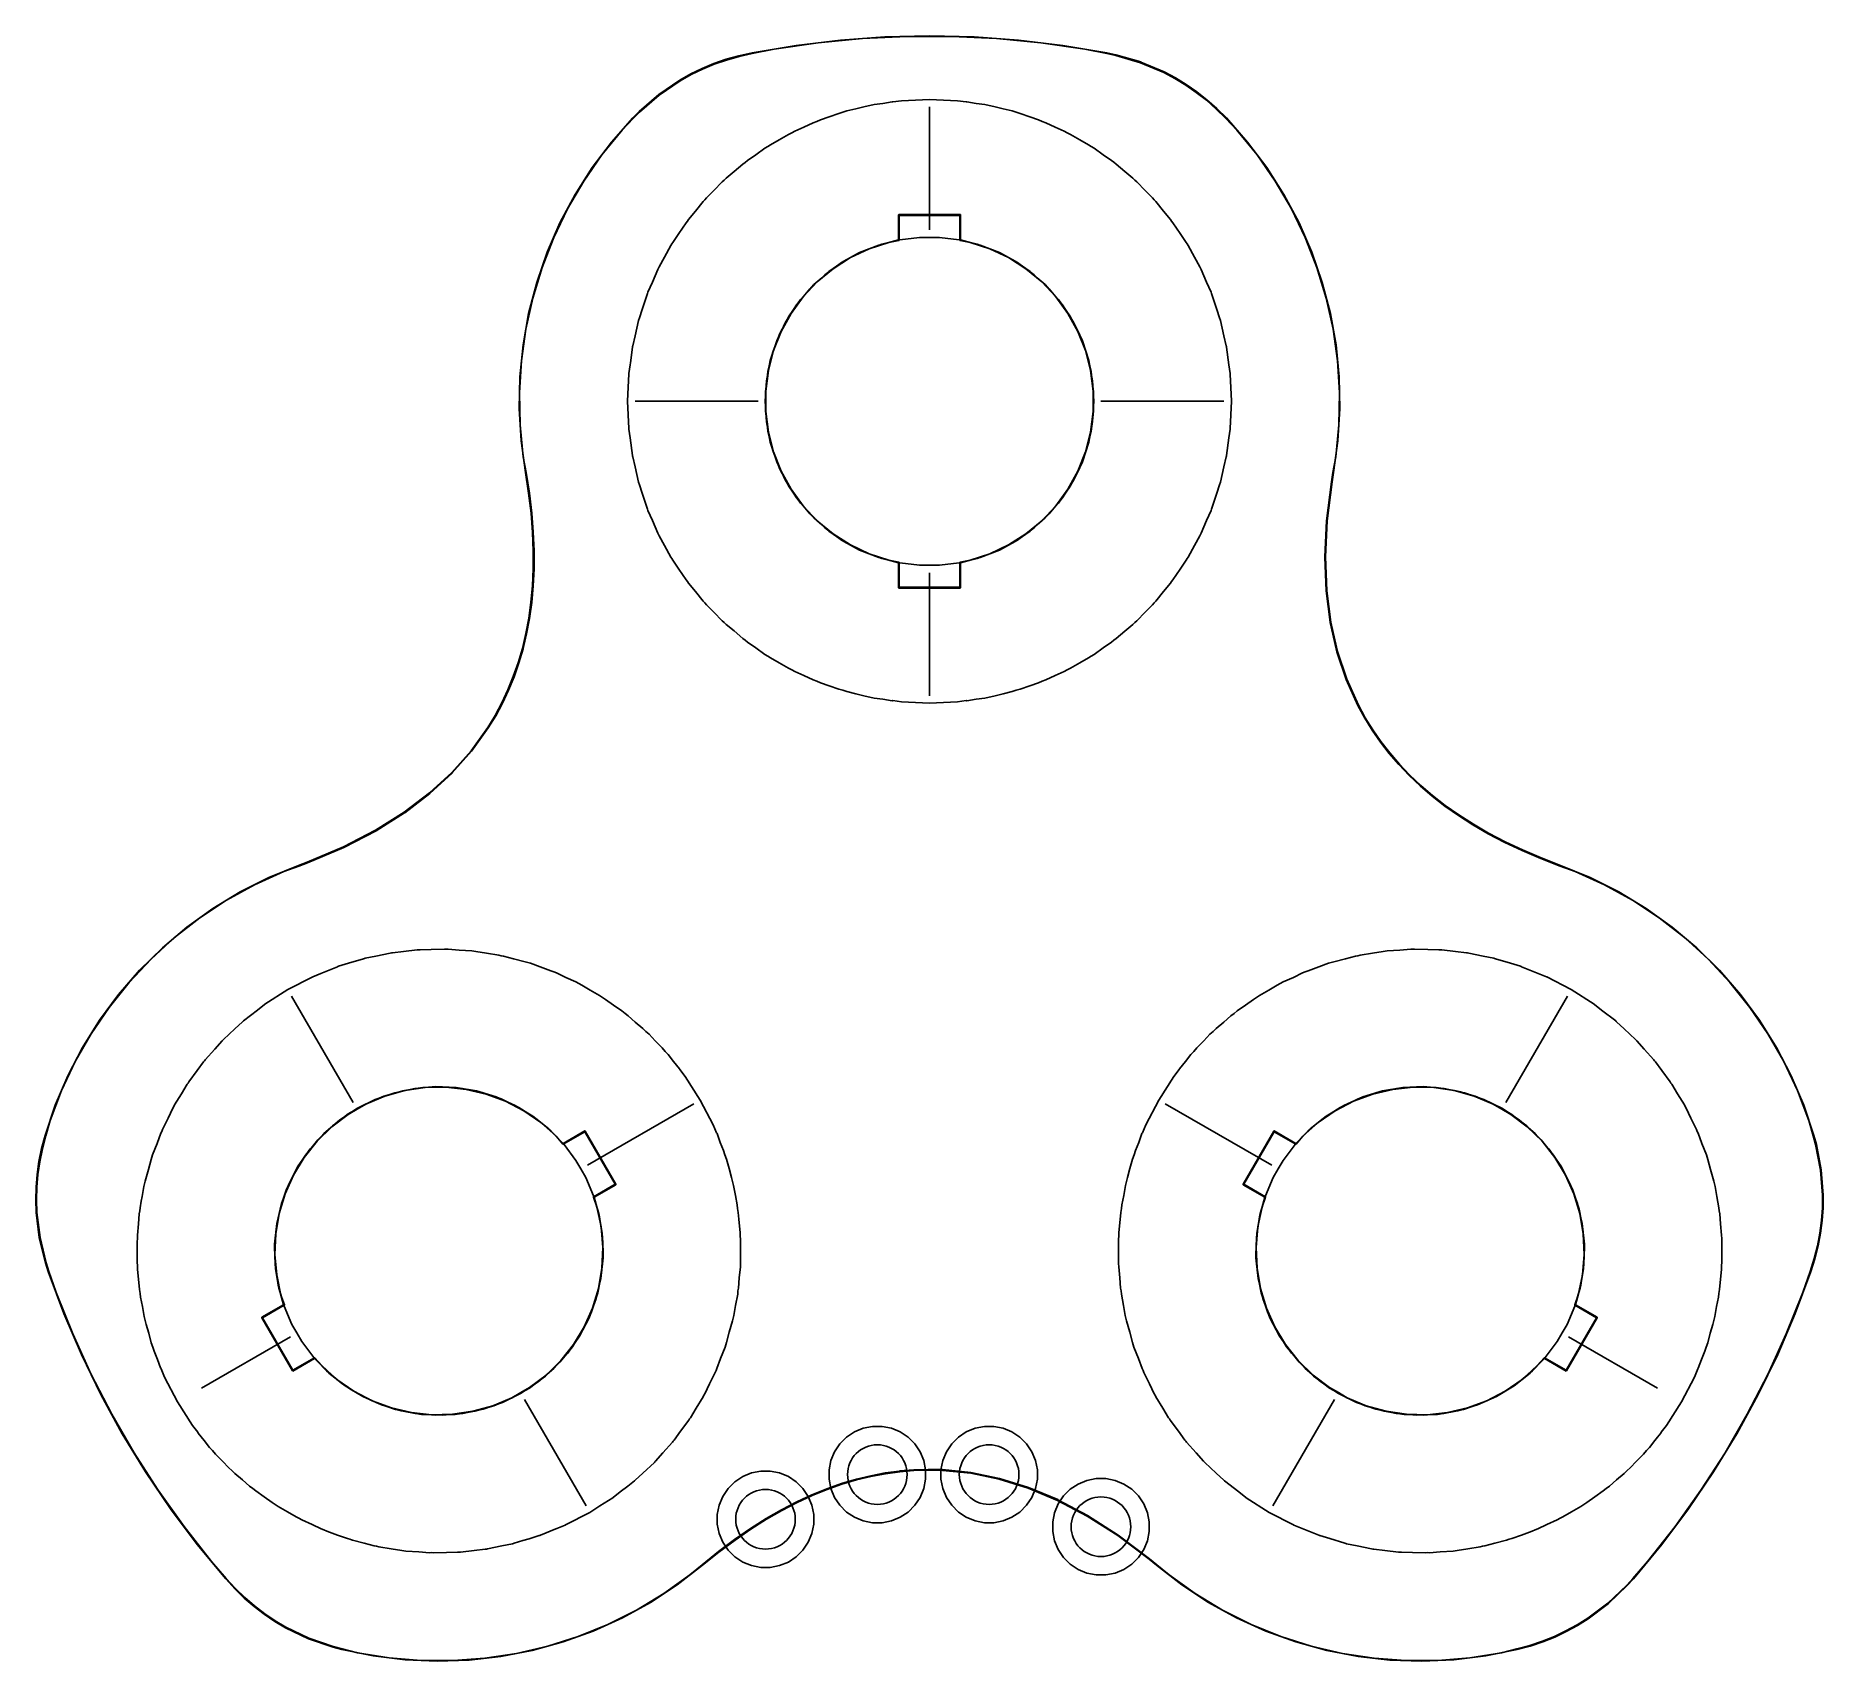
# Model space of a CAD drawing. Extents: x 128 to 152, y -99.3 to -77.5.
import ezdxf

# ---------------------------------------------------------------- set-up
doc = ezdxf.new("R2010")
doc.units = 0
doc.layers.add('BLACK', color=7, linetype='CONTINUOUS')

msp = doc.modelspace()

# ---------------------------------------------------------------- linework, layer by layer
at = {"layer": 'BLACK', "linetype": 'CONTINUOUS'}
for p, q in [((137.619748, -77.723634), (138.210022, -77.623784)), ((137.915356, -77.676493), (137.621652, -77.733452)), ((138.507546, -77.590844), (137.915356, -77.676493)), ((138.210022, -77.623784), (138.804397, -77.552298)), ((139.103157, -77.533635), (138.507546, -77.590844)), ((138.804397, -77.552298), (139.401513, -77.509341)), ((139.700824, -77.504998), (139.103157, -77.533635)), ((139.401513, -77.509341), (140, -77.495011)), ((140.299176, -77.504998), (139.700824, -77.504998)), ((140, -77.495011), (140.598487, -77.509341)), ((140.896843, -77.533635), (140.299176, -77.504998)), ((140.598487, -77.509341), (141.195603, -77.552298)), ((141.492454, -77.590844), (140.896843, -77.533635)), ((141.195603, -77.552298), (141.789978, -77.623784)), ((142.084644, -77.676493), (141.492454, -77.590844)), ((141.789978, -77.623784), (142.380252, -77.723634)), ((142.378348, -77.733452), (142.084644, -77.676493)), ((136.949782, -77.933946), (137.108408, -77.868274)), ((137.1121, -77.877569), (136.953741, -77.94313)), ((137.108408, -77.868274), (137.108554, -77.868244)), ((137.108554, -77.868244), (137.108682, -77.86817)), ((137.108682, -77.86817), (137.272196, -77.811443)), ((137.275334, -77.820939), (137.1121, -77.877569)), ((137.272196, -77.811443), (137.272339, -77.811423)), ((137.272339, -77.811423), (137.272471, -77.811356)), ((137.272471, -77.811356), (137.443389, -77.762938)), ((137.445989, -77.772595), (137.275334, -77.820939)), ((137.443389, -77.762938), (137.443533, -77.762926)), ((137.443533, -77.762926), (137.443664, -77.762869)), ((137.443664, -77.762869), (137.619612, -77.723662)), ((137.621652, -77.733452), (137.445989, -77.772595)), ((137.619612, -77.723662), (137.619699, -77.72366)), ((137.619699, -77.72366), (137.619748, -77.723633)), ((137.619748, -77.723633), (137.619748, -77.723634)), ((142.497496, -77.758871), (142.378348, -77.733451)), ((142.378348, -77.733451), (142.378348, -77.733452)), ((142.380252, -77.723634), (142.380252, -77.723633)), ((142.380252, -77.723633), (142.380284, -77.723651)), ((142.380284, -77.723651), (142.380343, -77.723652)), ((142.380343, -77.723652), (142.499768, -77.749131)), ((142.831223, -77.856704), (142.497496, -77.758871)), ((142.499768, -77.749131), (142.499942, -77.749206)), ((142.499942, -77.749206), (142.500131, -77.749223)), ((142.500131, -77.749223), (142.834319, -77.847191)), ((143.143764, -77.989142), (142.831223, -77.856704)), ((142.834319, -77.847191), (142.834576, -77.847325)), ((142.834576, -77.847325), (142.834863, -77.847385)), ((142.834863, -77.847385), (143.147864, -77.980018)), ((136.367927, -78.28295), (136.648632, -78.091205)), ((136.65409, -78.099587), (136.373803, -78.291046)), ((136.648632, -78.091205), (136.648838, -78.091117)), ((136.648838, -78.091117), (136.649008, -78.090972)), ((136.649008, -78.090972), (136.796725, -78.008187)), ((136.801481, -78.016984), (136.65409, -78.099587)), ((136.796725, -78.008187), (136.796867, -78.00814)), ((136.796867, -78.00814), (136.796987, -78.00805)), ((136.796987, -78.00805), (136.949513, -77.934067)), ((136.953741, -77.94313), (136.801481, -78.016984)), ((136.949513, -77.934067), (136.949657, -77.934029)), ((136.949657, -77.934029), (136.949782, -77.933946)), ((143.292888, -78.068544), (143.143764, -77.989142)), ((143.147864, -77.980018), (143.14805, -77.980144)), ((143.14805, -77.980144), (143.148263, -77.980209)), ((143.148263, -77.980209), (143.297729, -78.059793)), ((143.437313, -78.156788), (143.292888, -78.068544)), ((143.297729, -78.059793), (143.297843, -78.059886)), ((143.297843, -78.059886), (143.297986, -78.059939)), ((143.297986, -78.059939), (143.442643, -78.148325)), ((143.57802, -78.254624), (143.437313, -78.156788)), ((143.442643, -78.148325), (143.442754, -78.148428)), ((143.442754, -78.148428), (143.44289, -78.148487)), ((143.44289, -78.148487), (143.583848, -78.246497)), ((136.10449, -78.511605), (136.367469, -78.283304)), ((136.373803, -78.291046), (136.111184, -78.519037)), ((136.367469, -78.283304), (136.367721, -78.283159)), ((136.367721, -78.283159), (136.367927, -78.28295)), ((139.255813, -78.418959), (139.37313, -78.402593)), ((139.37313, -78.402593), (139.497663, -78.381274)), ((139.497663, -78.381274), (139.497664, -78.381284)), ((139.497664, -78.381284), (139.509541, -78.383565)), ((139.509541, -78.383565), (139.626312, -78.367277)), ((139.626312, -78.367277), (140, -78.35)), ((140, -78.35), (140, -78.350012)), ((140, -78.350012), (140.373686, -78.367289)), ((140.373686, -78.367289), (140.490415, -78.383572)), ((140.490415, -78.383572), (140.502336, -78.381282)), ((140.502336, -78.381282), (140.502336, -78.381283)), ((140.502336, -78.381283), (140.626979, -78.402621)), ((140.626979, -78.402621), (140.744184, -78.418971)), ((143.713859, -78.361397), (143.57802, -78.254624)), ((143.583848, -78.246497), (143.58395, -78.246603)), ((143.58395, -78.246603), (143.584084, -78.246671)), ((143.584084, -78.246671), (143.720155, -78.353626)), ((143.846718, -78.478875), (143.713859, -78.361397)), ((143.720155, -78.353626), (143.72025, -78.353737)), ((143.72025, -78.353737), (143.720377, -78.353811)), ((143.720377, -78.353811), (143.853456, -78.471485)), ((135.733872, -78.920747), (136.018187, -78.598656)), ((136.02533, -78.605655), (135.877205, -78.760739)), ((136.018187, -78.598656), (136.018193, -78.598662)), ((136.018193, -78.598662), (136.018226, -78.598643)), ((136.018226, -78.598643), (136.018259, -78.598595)), ((136.018259, -78.598595), (136.104217, -78.511861)), ((136.025361, -78.605635), (136.02533, -78.605655)), ((136.111184, -78.519037), (136.025361, -78.605635)), ((136.104217, -78.511861), (136.104373, -78.511755)), ((136.104373, -78.511755), (136.10449, -78.511605)), ((138.439424, -78.662741), (138.489583, -78.644411)), ((138.489583, -78.644411), (138.536969, -78.623488)), ((138.536969, -78.623488), (138.656103, -78.583558)), ((138.656103, -78.583558), (138.783196, -78.537114)), ((138.783196, -78.537114), (138.838801, -78.522324)), ((138.838801, -78.522324), (138.891663, -78.504607)), ((138.891663, -78.504607), (139.010503, -78.476655)), ((139.010503, -78.476655), (139.136905, -78.443036)), ((139.136905, -78.443036), (139.197689, -78.432629)), ((139.197689, -78.432629), (139.255813, -78.418959)), ((140, -78.450013), (139.999998, -80.1)), ((140.000001, -80.10001), (140, -78.450013)), ((140.744184, -78.418971), (140.802246, -78.432627)), ((140.802246, -78.432627), (140.863093, -78.443044)), ((140.863093, -78.443044), (140.989601, -78.476692)), ((140.989601, -78.476692), (141.108333, -78.504618)), ((141.108333, -78.504618), (141.161157, -78.522323)), ((141.161157, -78.522323), (141.216801, -78.537123)), ((141.216801, -78.537123), (141.34398, -78.583599)), ((141.34398, -78.583599), (141.463026, -78.623499)), ((141.463026, -78.623499), (141.510372, -78.644404)), ((141.510372, -78.644404), (141.560571, -78.662749)), ((143.974606, -78.605603), (143.846718, -78.478875)), ((143.853456, -78.471485), (143.853543, -78.471599)), ((143.853543, -78.471599), (143.853663, -78.471679)), ((143.853663, -78.471679), (143.98171, -78.598564)), ((144.122789, -78.760745), (143.974606, -78.605603)), ((143.98171, -78.598564), (143.981758, -78.598635)), ((143.981758, -78.598635), (143.981807, -78.598662)), ((143.981807, -78.598662), (143.981806, -78.598663)), ((143.981806, -78.598663), (144.266121, -78.920753)), ((135.877205, -78.760739), (135.605959, -79.093331)), ((137.983733, -78.892129), (138.108398, -78.818891)), ((138.108398, -78.818891), (138.152964, -78.797868)), ((138.152964, -78.797868), (138.194757, -78.77459)), ((138.194757, -78.77459), (138.312891, -78.722428)), ((138.312891, -78.722428), (138.439424, -78.662741)), ((141.560571, -78.662749), (141.687225, -78.722493)), ((141.687225, -78.722493), (141.805237, -78.774601)), ((141.805237, -78.774601), (141.84698, -78.797851)), ((141.84698, -78.797851), (141.891597, -78.818898)), ((141.891597, -78.818898), (142.016372, -78.892202)), ((144.394034, -79.093336), (144.122789, -78.760745)), ((135.605959, -79.093331), (135.361475, -79.446062)), ((135.47554, -79.264029), (135.733872, -78.920747)), ((137.559326, -79.168033), (137.671371, -79.091279)), ((137.671371, -79.091279), (137.792821, -79.004288)), ((137.792821, -79.004288), (137.831751, -78.981417)), ((137.831751, -78.981417), (137.867946, -78.956623)), ((137.867946, -78.956623), (137.983733, -78.892129)), ((142.016372, -78.892202), (142.132047, -78.956632)), ((142.132047, -78.956632), (142.168213, -78.981406)), ((142.168213, -78.981406), (142.207173, -79.004295)), ((142.207173, -79.004295), (142.328725, -79.09136)), ((142.328725, -79.09136), (142.440666, -79.168042)), ((144.266121, -78.920753), (144.524452, -79.264034)), ((144.638517, -79.446067), (144.394034, -79.093336)), ((135.244766, -79.626411), (135.47554, -79.264029)), ((137.271529, -79.407017), (137.378407, -79.318266)), ((137.378407, -79.318266), (137.49527, -79.217418)), ((137.49527, -79.217418), (137.528628, -79.193524)), ((137.528628, -79.193524), (137.559326, -79.168033)), ((142.440666, -79.168042), (142.47133, -79.193505)), ((142.47133, -79.193505), (142.504723, -79.217424)), ((142.504723, -79.217424), (142.621719, -79.318387)), ((142.621719, -79.318387), (142.728462, -79.407026)), ((144.524452, -79.264034), (144.755226, -79.626416)), ((135.361475, -79.446062), (135.145243, -79.816785)), ((137.00701, -79.671537), (137.107283, -79.571263)), ((137.107283, -79.571263), (137.218176, -79.45654)), ((137.218176, -79.45654), (137.246124, -79.432421)), ((137.246124, -79.432421), (137.271529, -79.407017)), ((142.728462, -79.407026), (142.753831, -79.432395)), ((142.753831, -79.432395), (142.781817, -79.456546)), ((142.781817, -79.456546), (142.892836, -79.5714)), ((142.892836, -79.5714), (142.99298, -79.671544)), ((144.854749, -79.816789), (144.638517, -79.446067)), ((135.145243, -79.816785), (134.95858, -80.203241)), ((135.042954, -80.005686), (135.244766, -79.626411)), ((136.860272, -79.848246), (136.963801, -79.719702)), ((136.963801, -79.719702), (136.986602, -79.696112)), ((136.986602, -79.696112), (137.00701, -79.671537)), ((142.99298, -79.671544), (143.013363, -79.69609)), ((143.013363, -79.69609), (143.036191, -79.719707)), ((143.036191, -79.719707), (143.13984, -79.848401)), ((144.755226, -79.626416), (144.957038, -80.00569)), ((145.041412, -80.203245), (144.854749, -79.816789)), ((134.871333, -80.399544), (135.042954, -80.005686)), ((136.639428, -80.147065), (136.734223, -80.004754)), ((136.734223, -80.004754), (136.752223, -79.982403)), ((136.752223, -79.982403), (136.768026, -79.959335)), ((136.768026, -79.959335), (136.860272, -79.848246)), ((139.583355, -79.9), (139.583736, -79.898087)), ((139.583355, -80.234985), (139.583355, -79.9)), ((139.583736, -79.898087), (139.586442, -79.895381)), ((139.586442, -79.895381), (139.588355, -79.895)), ((139.588355, -79.895), (140.411645, -79.89501)), ((140.406645, -79.905009), (139.593355, -79.905)), ((139.593355, -79.905), (139.593355, -80.238855)), ((140.406645, -80.238865), (140.406645, -79.905009)), ((140.411645, -79.89501), (140.413558, -79.895391)), ((140.413558, -79.895391), (140.416264, -79.898097)), ((140.416264, -79.898097), (140.416645, -79.90001)), ((140.416645, -79.90001), (140.416645, -80.234995)), ((143.13984, -79.848401), (143.231963, -79.959341)), ((143.231963, -79.959341), (143.247744, -79.982378)), ((143.247744, -79.982378), (143.265769, -80.004759)), ((143.265769, -80.004759), (143.360684, -80.147252)), ((144.957038, -80.00569), (145.128658, -80.399548)), ((134.95858, -80.203241), (134.802623, -80.603077)), ((136.446602, -80.46547), (136.531317, -80.309369)), ((136.531317, -80.309369), (136.544949, -80.288902)), ((136.544949, -80.288902), (136.556617, -80.267956)), ((136.556617, -80.267956), (136.639428, -80.147065)), ((139.061605, -80.404645), (139.319141, -80.30275)), ((139.453605, -80.269613), (139.190854, -80.354913)), ((139.360917, -80.291678), (139.239378, -80.335565)), ((139.319141, -80.30275), (139.583355, -80.234985)), ((139.492687, -80.2592), (139.360917, -80.291678)), ((139.589291, -80.243767), (139.453605, -80.269613)), ((139.511109, -80.255009), (139.492687, -80.2592)), ((139.511111, -80.25502), (139.511109, -80.255009)), ((139.51214, -80.254405), (139.511111, -80.25502)), ((139.602713, -80.232081), (139.51214, -80.254405)), ((139.589824, -80.243474), (139.589291, -80.243767)), ((139.590268, -80.243474), (139.589824, -80.243474)), ((139.590809, -80.242932), (139.590268, -80.243474)), ((139.591999, -80.242279), (139.590809, -80.242932)), ((139.592475, -80.241266), (139.591999, -80.242279)), ((139.592974, -80.240768), (139.592475, -80.241266)), ((139.593167, -80.239796), (139.592974, -80.240768)), ((139.593315, -80.239483), (139.593167, -80.239796)), ((139.593355, -80.238855), (139.593273, -80.239264)), ((139.593273, -80.239264), (139.593315, -80.239483)), ((139.866924, -80.2), (139.602713, -80.232081)), ((139.999969, -80.2), (139.866924, -80.2)), ((140, -80.20001), (139.999969, -80.2)), ((139.999998, -80.1), (140, -80.1)), ((140, -80.1), (140, -80.10001)), ((140, -80.10001), (140.000001, -80.10001)), ((140.000009, -80.20001), (140, -80.200013)), ((140, -80.200013), (140, -80.20001)), ((140.133075, -80.20001), (140.000009, -80.20001)), ((140.397285, -80.232091), (140.133075, -80.20001)), ((140.487894, -80.254424), (140.397285, -80.232091)), ((140.406726, -80.239274), (140.406645, -80.238865)), ((140.406685, -80.239493), (140.406726, -80.239274)), ((140.406832, -80.239806), (140.406685, -80.239493)), ((140.407026, -80.240778), (140.406832, -80.239806)), ((140.407524, -80.241276), (140.407026, -80.240778)), ((140.408001, -80.242289), (140.407524, -80.241276)), ((140.40919, -80.242942), (140.408001, -80.242289)), ((140.409732, -80.243484), (140.40919, -80.242942)), ((140.410176, -80.243484), (140.409732, -80.243484)), ((140.410709, -80.243777), (140.410176, -80.243484)), ((140.546395, -80.269623), (140.410709, -80.243777)), ((140.416645, -80.234995), (140.680858, -80.302761)), ((140.488889, -80.255018), (140.487894, -80.254424)), ((140.507269, -80.259199), (140.488889, -80.255018)), ((140.639085, -80.291689), (140.507269, -80.259199)), ((140.809145, -80.354924), (140.546395, -80.269623)), ((140.760583, -80.335561), (140.639085, -80.291689)), ((140.680858, -80.302761), (140.938394, -80.404656)), ((143.360684, -80.147252), (143.443372, -80.267961)), ((143.443372, -80.267961), (143.455021, -80.288876)), ((143.455021, -80.288876), (143.468674, -80.309372)), ((143.468674, -80.309372), (143.553526, -80.465727)), ((145.197369, -80.60308), (145.041412, -80.203245)), ((134.73095, -80.805586), (134.871333, -80.399544)), ((136.374585, -80.594767), (136.446602, -80.46547)), ((138.594777, -80.700773), (138.818874, -80.538021)), ((138.940869, -80.472479), (138.707594, -80.620454)), ((138.862407, -80.513842), (138.765209, -80.579115)), ((138.818874, -80.538021), (139.061605, -80.404645)), ((138.871828, -80.507515), (138.862407, -80.513842)), ((138.994841, -80.442952), (138.871828, -80.507515)), ((139.190854, -80.354913), (138.940869, -80.472479)), ((139.109807, -80.384705), (138.994841, -80.442952)), ((139.239378, -80.335565), (139.109807, -80.384705)), ((140.890192, -80.384715), (140.760583, -80.335561)), ((141.059129, -80.472489), (140.809145, -80.354924)), ((141.005083, -80.442924), (140.890192, -80.384715)), ((140.938394, -80.404656), (141.181124, -80.538031)), ((141.128181, -80.507531), (141.005083, -80.442924)), ((141.292404, -80.620465), (141.059129, -80.472489)), ((141.234669, -80.579044), (141.128181, -80.507531)), ((141.181124, -80.538031), (141.40522, -80.700783)), ((143.553526, -80.465727), (143.625403, -80.594771)), ((145.128658, -80.399548), (145.269042, -80.805589)), ((134.622658, -81.221339), (134.73095, -80.805586)), ((134.802623, -80.603077), (134.67832, -81.013858)), ((136.223484, -80.936979), (136.283406, -80.801266)), ((136.283406, -80.801266), (136.35674, -80.631058)), ((136.35674, -80.631058), (136.36651, -80.613054)), ((136.36651, -80.613054), (136.374585, -80.594767)), ((138.494709, -80.796506), (138.305572, -80.997855)), ((138.39285, -80.890333), (138.594777, -80.700773)), ((138.553862, -80.741996), (138.449076, -80.834829)), ((138.707594, -80.620454), (138.494709, -80.796506)), ((138.650495, -80.658296), (138.553862, -80.741996)), ((138.765209, -80.579115), (138.650495, -80.658296)), ((141.349512, -80.658315), (141.234669, -80.579044)), ((141.505288, -80.796517), (141.292404, -80.620465)), ((141.446052, -80.741934), (141.349512, -80.658315)), ((141.40522, -80.700783), (141.607146, -80.890344)), ((141.550916, -80.834836), (141.446052, -80.741934)), ((141.694424, -80.997866), (141.505288, -80.796517)), ((143.625403, -80.594771), (143.63346, -80.613018)), ((143.63346, -80.613018), (143.643251, -80.63106)), ((143.643251, -80.63106), (143.716738, -80.801627)), ((143.716738, -80.801627), (143.776504, -80.936982)), ((145.321671, -81.01386), (145.197369, -80.60308)), ((145.269042, -80.805589), (145.377333, -81.221341)), ((134.67832, -81.013858), (134.586431, -81.433081)), ((136.151145, -81.152812), (136.211918, -80.967194)), ((136.211918, -80.967194), (136.218398, -80.952153)), ((136.218398, -80.952153), (136.223484, -80.936979)), ((138.305572, -80.997855), (138.143168, -81.221326)), ((138.27056, -81.034497), (138.198163, -81.137612)), ((138.216279, -81.103711), (138.39285, -80.890333)), ((138.363937, -80.929096), (138.27056, -81.034497)), ((138.449076, -80.834829), (138.363937, -80.929096)), ((141.636005, -80.929046), (141.550916, -80.834836)), ((141.607146, -80.890344), (141.783716, -81.103722)), ((141.729439, -81.034513), (141.636005, -80.929046)), ((141.856827, -81.221337), (141.694424, -80.997866)), ((141.801737, -81.137487), (141.729439, -81.034513)), ((143.776504, -80.936982), (143.781576, -80.952116)), ((143.781576, -80.952116), (143.788073, -80.967195)), ((143.788073, -80.967195), (143.848968, -81.153187)), ((145.41356, -81.433083), (145.321671, -81.01386)), ((134.547118, -81.644271), (134.622658, -81.221339)), ((136.104604, -81.291674), (136.151145, -81.152812)), ((138.143168, -81.221326), (138.01006, -81.463393)), ((138.117582, -81.254355), (138.059067, -81.364136)), ((138.06785, -81.33754), (138.216279, -81.103711)), ((138.198163, -81.137612), (138.117582, -81.254355)), ((141.783716, -81.103722), (141.932145, -81.337551)), ((141.882412, -81.254366), (141.801737, -81.137487)), ((141.989935, -81.463404), (141.856827, -81.221337)), ((141.940828, -81.36396), (141.882412, -81.254366)), ((143.848968, -81.153187), (143.895384, -81.291675)), ((145.377333, -81.221341), (145.452873, -81.644273)), ((134.586431, -81.433081), (134.527514, -81.858193)), ((136.018957, -81.655824), (136.050974, -81.519692)), ((136.050974, -81.519692), (136.098033, -81.315032)), ((136.098033, -81.315032), (136.101857, -81.303349)), ((136.101857, -81.303349), (136.104604, -81.291674)), ((138.01006, -81.463393), (137.908346, -81.720236)), ((137.949904, -81.588132), (138.06785, -81.33754)), ((137.992398, -81.491165), (137.956521, -81.584417)), ((138.059067, -81.364136), (137.992398, -81.491165)), ((141.932145, -81.337551), (142.05009, -81.588143)), ((142.007599, -81.491182), (141.940828, -81.36396)), ((142.091647, -81.720247), (141.989935, -81.463404)), ((142.051171, -81.604434), (142.007599, -81.491182)), ((143.895384, -81.291675), (143.898124, -81.303324)), ((143.898124, -81.303324), (143.901957, -81.315032)), ((143.901957, -81.315032), (143.949118, -81.520142)), ((143.949118, -81.520142), (143.981031, -81.655825)), ((145.472477, -81.858194), (145.41356, -81.433083)), ((134.50479, -82.071806), (134.547118, -81.644271)), ((135.987182, -81.883063), (136.016016, -81.671731)), ((136.016016, -81.671731), (136.017851, -81.663746)), ((136.017851, -81.663746), (136.018957, -81.655824)), ((137.908346, -81.720236), (137.839632, -81.987804)), ((137.864302, -81.851532), (137.949904, -81.588132)), ((137.896864, -81.741425), (137.868718, -81.854071)), ((137.948733, -81.604657), (137.896864, -81.741425)), ((137.956521, -81.584417), (137.948733, -81.604657)), ((142.05009, -81.588143), (142.135691, -81.851543)), ((142.103128, -81.741434), (142.051171, -81.604434)), ((142.16036, -81.987814), (142.091647, -81.720247)), ((142.131182, -81.853709), (142.103128, -81.741434)), ((143.981031, -81.655825), (143.982132, -81.66372)), ((143.982132, -81.66372), (143.983974, -81.67173)), ((143.983974, -81.67173), (144.01636, -81.909099)), ((145.452873, -81.644273), (145.495201, -82.071807)), ((134.527514, -81.858193), (134.501927, -82.286605)), ((135.967276, -82.026324), (135.983736, -81.908317)), ((135.983736, -81.908317), (135.987182, -81.883063)), ((137.839632, -81.987804), (137.805002, -82.261875)), ((137.812394, -82.123586), (137.864302, -81.851532)), ((137.832394, -82.001444), (137.820253, -82.100121)), ((137.868718, -81.854071), (137.832394, -82.001444)), ((142.167597, -82.001452), (142.131182, -81.853709)), ((142.135691, -81.851543), (142.187597, -82.123596)), ((142.194989, -82.261885), (142.16036, -81.987814)), ((142.17966, -82.099502), (142.167597, -82.001452)), ((144.01636, -81.909099), (144.032712, -82.026323)), ((145.498064, -82.286606), (145.472477, -81.858194)), ((134.495931, -82.50134), (134.50479, -82.071806)), ((135.95, -82.400007), (135.958621, -82.209411)), ((135.958621, -82.209411), (135.966537, -82.034377)), ((135.966537, -82.034377), (135.967091, -82.030312)), ((135.967091, -82.030312), (135.967276, -82.026324)), ((137.795, -82.399987), (137.812394, -82.123586)), ((137.820253, -82.100121), (137.8, -82.266933)), ((142.19999, -82.266932), (142.17966, -82.099502)), ((142.187597, -82.123596), (142.204986, -82.399959)), ((144.032712, -82.026323), (144.032895, -82.030288)), ((144.032895, -82.030288), (144.033453, -82.034376)), ((144.033453, -82.034376), (144.049989, -82.399976)), ((145.495201, -82.071807), (145.50406, -82.50134)), ((134.501927, -82.286605), (134.509828, -82.715708)), ((135.966528, -82.765645), (135.949989, -82.400012)), ((135.949989, -82.400012), (135.94999, -82.400012)), ((135.94999, -82.400012), (135.94999, -82.400011)), ((135.94999, -82.400011), (135.95, -82.400011)), ((135.95, -82.400011), (135.95, -82.400007)), ((136.05, -82.40001), (136.05, -82.400011)), ((137.7, -82.40001), (136.05, -82.40001)), ((136.05, -82.400011), (137.69999, -82.400011)), ((137.69999, -82.400011), (137.7, -82.400011)), ((137.7, -82.400011), (137.7, -82.40001)), ((137.795, -82.39999), (137.795, -82.399987)), ((137.795, -82.4), (137.795001, -82.39999)), ((137.795001, -82.39999), (137.795, -82.39999)), ((137.795013, -82.40004), (137.795, -82.4)), ((137.812403, -82.676404), (137.795013, -82.40004)), ((137.799999, -82.400013), (137.799991, -82.400038)), ((137.799991, -82.400038), (137.799992, -82.533088)), ((137.8, -82.400011), (137.799999, -82.400012)), ((137.799999, -82.400012), (137.8, -82.400013)), ((137.8, -82.400013), (137.799999, -82.400013)), ((137.8, -82.266933), (137.8, -82.400007)), ((137.8, -82.400007), (137.8, -82.400011)), ((137.805002, -82.261875), (137.805, -82.39999)), ((137.805, -82.39999), (137.80501, -82.39999)), ((137.80501, -82.39999), (137.805011, -82.538115)), ((142.204999, -82.400012), (142.187606, -82.676414)), ((142.19499, -82.40001), (142.194989, -82.261885)), ((142.195, -82.40001), (142.19499, -82.40001)), ((142.194998, -82.538125), (142.195, -82.40001)), ((142.19999, -82.400007), (142.19999, -82.266932)), ((142.199991, -82.400007), (142.19999, -82.400007)), ((142.199991, -82.400009), (142.199991, -82.400007)), ((142.2, -82.400009), (142.199991, -82.400009)), ((142.199999, -82.533086), (142.2, -82.400011)), ((142.2, -82.40001), (142.2, -82.400009)), ((142.2, -82.400011), (142.2, -82.40001)), ((142.204986, -82.399959), (142.205, -82.4)), ((142.205, -82.4), (142.204999, -82.40001)), ((142.204999, -82.40001), (142.205, -82.40001)), ((142.205, -82.40001), (142.204999, -82.400012)), ((142.3, -82.400008), (142.3, -82.400009)), ((143.949988, -82.400008), (142.3, -82.400008)), ((142.3, -82.400009), (143.949988, -82.400009)), ((143.949988, -82.400009), (143.949988, -82.400008)), ((144.05, -82.40001), (144.033461, -82.765642)), ((144.049989, -82.399976), (144.05, -82.400008)), ((144.05, -82.400008), (144.050001, -82.400008)), ((144.050001, -82.400008), (144.05, -82.40001)), ((145.490163, -82.715708), (145.498064, -82.286606)), ((134.520595, -82.930256), (134.495931, -82.50134)), ((134.509828, -82.715708), (134.551167, -83.142888)), ((137.799992, -82.533088), (137.820278, -82.700154)), ((137.805011, -82.538115), (137.83964, -82.812186)), ((137.864309, -82.948457), (137.812403, -82.676404)), ((137.820278, -82.700154), (137.832388, -82.798576)), ((142.187606, -82.676414), (142.135698, -82.948468)), ((142.160368, -82.812196), (142.194998, -82.538125)), ((142.167602, -82.798572), (142.179744, -82.699887)), ((142.179744, -82.699887), (142.199999, -82.533086)), ((145.448824, -83.142887), (145.490163, -82.715708)), ((145.50406, -82.50134), (145.479396, -82.930255)), ((134.578618, -83.355837), (134.520595, -82.930256)), ((135.967085, -82.769731), (135.966528, -82.765645)), ((135.967269, -82.773698), (135.967085, -82.769731)), ((135.983625, -82.890955), (135.967269, -82.773698)), ((136.016009, -83.128291), (135.983625, -82.890955)), ((137.832388, -82.798576), (137.86877, -82.946178)), ((137.83964, -82.812186), (137.908353, -83.079753)), ((137.94991, -83.211857), (137.864309, -82.948457)), ((137.86877, -82.946178), (137.896857, -83.058583)), ((142.135698, -82.948468), (142.050096, -83.211868)), ((142.091654, -83.079764), (142.160368, -82.812196)), ((142.10313, -83.058588), (142.131272, -82.945964)), ((142.131272, -82.945964), (142.167602, -82.798572)), ((144.016228, -82.891936), (143.98398, -83.128287)), ((144.032723, -82.773695), (144.016228, -82.891936)), ((144.032907, -82.769695), (144.032723, -82.773695)), ((144.033461, -82.765642), (144.032907, -82.769695)), ((145.479396, -82.930255), (145.421372, -83.355839)), ((134.551167, -83.142888), (134.588481, -83.354207)), ((136.01785, -83.136297), (136.016009, -83.128291)), ((136.018952, -83.144197), (136.01785, -83.136297)), ((136.050892, -83.279997), (136.018952, -83.144197)), ((137.896857, -83.058583), (137.948794, -83.195528)), ((137.908353, -83.079753), (138.010065, -83.336596)), ((137.948794, -83.195528), (137.992392, -83.308844)), ((141.98994, -83.336607), (142.091654, -83.079764)), ((142.007596, -83.308846), (142.051265, -83.195344)), ((142.051265, -83.195344), (142.10313, -83.058588)), ((143.98104, -83.144193), (143.948984, -83.280482)), ((143.982146, -83.136261), (143.98104, -83.144193)), ((143.98398, -83.128287), (143.982146, -83.136261)), ((145.41151, -83.354205), (145.448824, -83.142887)), ((134.578618, -83.355855), (134.578618, -83.355837)), ((134.622303, -83.632391), (134.578618, -83.355855)), ((134.588481, -83.354207), (134.588476, -83.354241)), ((134.588476, -83.354241), (134.588496, -83.354295)), ((134.588496, -83.354295), (134.632193, -83.630905)), ((136.098028, -83.484989), (136.050892, -83.279997)), ((138.067855, -83.462449), (137.94991, -83.211857)), ((137.992392, -83.308844), (138.059189, -83.436114)), ((138.010065, -83.336596), (138.143173, -83.578663)), ((138.059189, -83.436114), (138.117571, -83.545644)), ((141.856832, -83.578674), (141.98994, -83.336607)), ((141.885301, -83.540235), (141.940901, -83.435921)), ((142.050096, -83.211868), (141.93215, -83.46246)), ((141.940901, -83.435921), (142.007596, -83.308846)), ((143.948984, -83.280482), (143.901962, -83.484985)), ((145.390602, -83.478572), (145.411512, -83.354246)), ((145.421374, -83.355904), (145.400479, -83.480135)), ((145.411519, -83.354207), (145.41151, -83.354205)), ((145.411512, -83.354246), (145.411521, -83.354222)), ((145.411521, -83.354222), (145.411519, -83.354207)), ((145.421372, -83.355839), (145.421374, -83.355904)), ((134.654667, -83.902249), (134.622303, -83.632391)), ((134.632193, -83.630905), (134.632189, -83.631001)), ((134.632189, -83.631001), (134.632218, -83.63109)), ((134.632218, -83.63109), (134.664609, -83.901172)), ((136.101857, -83.496684), (136.098028, -83.484989)), ((136.1046, -83.508346), (136.101857, -83.496684)), ((136.151065, -83.646978), (136.1046, -83.508346)), ((136.211914, -83.832827), (136.151065, -83.646978)), ((138.216284, -83.696278), (138.067855, -83.462449)), ((138.117571, -83.545644), (138.198279, -83.66257)), ((138.143173, -83.578663), (138.305576, -83.802134)), ((138.198279, -83.66257), (138.270556, -83.765511)), ((141.694428, -83.802145), (141.856832, -83.578674)), ((141.729432, -83.76551), (141.801794, -83.662447)), ((141.93215, -83.46246), (141.783721, -83.696289)), ((141.801794, -83.662447), (141.882415, -83.545648)), ((141.882415, -83.545648), (141.885301, -83.540235)), ((143.848852, -83.647195), (143.788077, -83.832821)), ((143.895392, -83.508342), (143.848852, -83.647195)), ((143.898139, -83.496658), (143.895392, -83.508342)), ((143.901962, -83.484985), (143.898139, -83.496658)), ((145.326072, -84.001791), (145.390571, -83.478789)), ((145.400479, -83.480135), (145.33602, -84.002815)), ((145.390571, -83.478789), (145.390605, -83.478684)), ((145.390605, -83.478684), (145.390602, -83.478572)), ((134.675293, -84.158175), (134.654667, -83.902249)), ((134.664609, -83.901172), (134.664601, -83.901269)), ((134.664601, -83.901269), (134.664629, -83.901366)), ((134.664629, -83.901366), (134.685269, -84.157469)), ((136.218405, -83.847893), (136.211914, -83.832827)), ((136.223482, -83.86304), (136.218405, -83.847893)), ((136.283292, -83.998497), (136.223482, -83.86304)), ((138.392854, -83.909656), (138.216284, -83.696278)), ((138.270556, -83.765511), (138.363995, -83.870981)), ((138.305576, -83.802134), (138.494712, -84.003483)), ((138.363995, -83.870981), (138.449072, -83.965179)), ((138.59478, -84.099217), (138.392854, -83.909656)), ((141.60715, -83.909667), (141.405223, -84.099227)), ((141.505291, -84.003494), (141.694428, -83.802145)), ((141.550912, -83.965181), (141.636072, -83.870891)), ((141.783721, -83.696289), (141.60715, -83.909667)), ((141.636072, -83.870891), (141.729432, -83.76551)), ((143.77651, -83.863035), (143.71664, -83.998626)), ((143.781591, -83.847873), (143.77651, -83.863035)), ((143.788077, -83.832821), (143.781591, -83.847873)), ((134.685257, -84.407907), (134.675293, -84.158175)), ((134.685269, -84.157469), (134.685256, -84.157572)), ((134.685256, -84.157572), (134.685281, -84.157672)), ((134.685281, -84.157672), (134.695254, -84.407616)), ((136.356737, -84.168962), (136.283292, -83.998497)), ((138.449072, -83.965179), (138.55395, -84.058093)), ((138.494712, -84.003483), (138.707596, -84.179535)), ((138.55395, -84.058093), (138.650484, -84.141707)), ((138.818876, -84.261969), (138.59478, -84.099217)), ((138.650484, -84.141707), (138.765289, -84.220951)), ((141.405223, -84.099227), (141.181126, -84.261979)), ((141.234805, -84.220874), (141.349494, -84.14171)), ((141.292406, -84.179546), (141.505291, -84.003494)), ((141.349494, -84.14171), (141.440721, -84.062695)), ((141.440721, -84.062695), (141.446145, -84.057996)), ((141.446145, -84.057996), (141.550912, -83.965181)), ((143.71664, -83.998626), (143.643254, -84.168956)), ((145.303798, -84.488501), (145.326039, -84.002175)), ((145.33602, -84.002815), (145.313797, -84.488757)), ((145.326039, -84.002175), (145.326086, -84.001983)), ((145.326086, -84.001983), (145.326072, -84.001791)), ((136.366521, -84.186992), (136.356737, -84.168962)), ((136.374584, -84.205251), (136.366521, -84.186992)), ((136.446489, -84.334344), (136.374584, -84.205251)), ((136.531315, -84.49065), (136.446489, -84.334344)), ((138.707596, -84.179535), (138.940871, -84.327511)), ((138.765289, -84.220951), (138.871822, -84.292492)), ((139.061606, -84.395344), (138.818876, -84.261969)), ((138.871822, -84.292492), (138.994905, -84.35709)), ((138.940871, -84.327511), (139.190855, -84.445076)), ((138.994905, -84.35709), (139.1098, -84.415301)), ((139.319142, -84.497239), (139.061606, -84.395344)), ((140.938395, -84.395355), (140.680859, -84.49725)), ((140.809146, -84.445087), (141.059131, -84.327521)), ((140.890185, -84.415298), (141.005162, -84.357045)), ((141.181126, -84.261979), (140.938395, -84.395355)), ((141.005162, -84.357045), (141.128165, -84.292488)), ((141.059131, -84.327521), (141.292406, -84.179546)), ((141.128165, -84.292488), (141.234805, -84.220874)), ((143.553425, -84.334479), (143.468676, -84.490643)), ((143.625408, -84.205246), (143.553425, -84.334479)), ((143.633476, -84.186971), (143.625408, -84.205246)), ((143.643254, -84.168956), (143.633476, -84.186971)), ((134.684719, -84.645116), (134.685257, -84.407907)), ((134.695258, -84.407826), (134.694719, -84.645255)), ((134.695254, -84.407616), (134.695237, -84.407721)), ((134.695237, -84.407721), (134.695258, -84.407826)), ((136.544965, -84.511143), (136.531315, -84.49065)), ((136.556617, -84.532061), (136.544965, -84.511143)), ((136.639329, -84.652805), (136.556617, -84.532061)), ((139.1098, -84.415301), (139.239443, -84.464468)), ((139.190855, -84.445076), (139.453605, -84.530377)), ((139.239443, -84.464468), (139.360909, -84.508328)), ((139.583355, -84.565004), (139.319142, -84.497239)), ((139.360909, -84.508328), (139.492764, -84.540827)), ((139.453605, -84.530377), (139.589291, -84.556223)), ((139.492764, -84.540827), (139.511111, -84.545002)), ((139.511111, -84.545002), (139.512103, -84.545594)), ((139.512103, -84.545594), (139.602714, -84.567928)), ((139.583355, -84.89999), (139.583355, -84.565004)), ((139.589291, -84.556223), (139.589824, -84.556516)), ((139.589824, -84.556516), (139.590268, -84.556516)), ((139.590268, -84.556516), (139.590809, -84.557057)), ((139.590809, -84.557057), (139.591999, -84.557711)), ((139.591999, -84.557711), (139.592475, -84.558723)), ((139.592475, -84.558723), (139.592974, -84.559222)), ((139.592974, -84.559222), (139.593167, -84.560193)), ((139.593167, -84.560193), (139.593315, -84.560507)), ((139.593315, -84.560507), (139.593273, -84.560725)), ((139.593273, -84.560725), (139.593355, -84.561135)), ((139.593355, -84.561135), (139.593355, -84.89499)), ((139.602714, -84.567928), (139.866924, -84.600009)), ((139.866924, -84.600009), (139.999994, -84.600009)), ((139.999994, -84.600009), (140, -84.600007)), ((140, -84.600007), (140, -84.6)), ((140, -84.6), (140.133075, -84.6)), ((140.133075, -84.6), (140.397285, -84.567919)), ((140.397285, -84.567919), (140.487917, -84.54558)), ((140.406645, -84.561145), (140.406726, -84.560735)), ((140.406645, -84.894999), (140.406645, -84.561145)), ((140.406685, -84.560517), (140.406832, -84.560203)), ((140.406726, -84.560735), (140.406685, -84.560517)), ((140.406832, -84.560203), (140.407026, -84.559232)), ((140.407026, -84.559232), (140.407524, -84.558733)), ((140.407524, -84.558733), (140.408001, -84.557721)), ((140.408001, -84.557721), (140.40919, -84.557067)), ((140.40919, -84.557067), (140.409732, -84.556526)), ((140.409732, -84.556526), (140.410176, -84.556526)), ((140.410176, -84.556526), (140.410709, -84.556233)), ((140.410709, -84.556233), (140.546395, -84.530387)), ((140.680859, -84.49725), (140.416645, -84.565014)), ((140.416645, -84.565014), (140.416645, -84.9)), ((140.487917, -84.54558), (140.488889, -84.545)), ((140.488887, -84.544992), (140.507293, -84.540804)), ((140.488889, -84.545), (140.488887, -84.544992)), ((140.507293, -84.540804), (140.639076, -84.508322)), ((140.546395, -84.530387), (140.809146, -84.445087)), ((140.639076, -84.508322), (140.760624, -84.464433)), ((140.760624, -84.464433), (140.890185, -84.415298)), ((143.443376, -84.532055), (143.360548, -84.652968)), ((143.45504, -84.511112), (143.443376, -84.532055)), ((143.468676, -84.490643), (143.45504, -84.511112)), ((145.303797, -84.488917), (145.303829, -84.488711)), ((145.32082, -84.941918), (145.303797, -84.488917)), ((145.303829, -84.488711), (145.303798, -84.488501)), ((145.313797, -84.488757), (145.330803, -84.94131)), ((134.653943, -85.096757), (134.674077, -84.876504)), ((134.684047, -84.877291), (134.66389, -85.097798)), ((134.674077, -84.876504), (134.684719, -84.645116)), ((134.684063, -84.877065), (134.684035, -84.877177)), ((134.684035, -84.877177), (134.684047, -84.877291)), ((134.694714, -84.645474), (134.684063, -84.877065)), ((134.694719, -84.645255), (134.694697, -84.645363)), ((134.694697, -84.645363), (134.694714, -84.645474)), ((136.734222, -84.795263), (136.639329, -84.652805)), ((136.752239, -84.817633), (136.734222, -84.795263)), ((136.768027, -84.840681), (136.752239, -84.817633)), ((136.860188, -84.951666), (136.768027, -84.840681)), ((140, -84.700009), (139.999998, -84.700008)), ((139.999998, -84.700008), (140, -86.35)), ((140, -86.35), (140.000001, -84.700008)), ((140.000001, -84.700008), (140, -84.700009)), ((143.231967, -84.840675), (143.139699, -84.951787)), ((143.247774, -84.817598), (143.231967, -84.840675)), ((143.26577, -84.795255), (143.247774, -84.817598)), ((143.360548, -84.652968), (143.26577, -84.795255)), ((134.624174, -85.311489), (134.653943, -85.096757)), ((134.663864, -85.098029), (134.634065, -85.312972)), ((134.66389, -85.097798), (134.663856, -85.097909)), ((134.663856, -85.097909), (134.663864, -85.098029)), ((136.963801, -85.080315), (136.860188, -84.951666)), ((136.986619, -85.103921), (136.963801, -85.080315)), ((137.007011, -85.128478), (136.986619, -85.103921)), ((139.583736, -84.901903), (139.583355, -84.89999)), ((139.586442, -84.904609), (139.583736, -84.901903)), ((139.588355, -84.90499), (139.586442, -84.904609)), ((140.411645, -84.905), (139.588355, -84.90499)), ((139.593355, -84.89499), (140.406645, -84.894999)), ((140.413558, -84.904619), (140.411645, -84.905)), ((140.416264, -84.901913), (140.413558, -84.904619)), ((140.416645, -84.9), (140.416264, -84.901913)), ((143.013392, -85.103893), (142.992983, -85.128471)), ((143.036192, -85.080306), (143.013392, -85.103893)), ((143.139699, -84.951787), (143.036192, -85.080306)), ((145.320871, -84.942135), (145.32082, -84.941918)), ((145.320856, -84.942363), (145.320871, -84.942135)), ((145.374786, -85.365226), (145.320856, -84.942363)), ((145.330803, -84.94131), (145.384675, -85.363725)), ((134.585665, -85.516479), (134.624174, -85.311489)), ((134.634026, -85.313208), (134.595469, -85.518455)), ((134.634065, -85.312972), (134.634024, -85.313087)), ((134.634024, -85.313087), (134.634026, -85.313208)), ((137.107207, -85.228674), (137.007011, -85.128478)), ((137.218177, -85.343476), (137.107207, -85.228674)), ((137.246145, -85.367611), (137.218177, -85.343476)), ((142.781817, -85.343467), (142.753863, -85.36759)), ((142.892715, -85.228738), (142.781817, -85.343467)), ((142.992983, -85.128471), (142.892715, -85.228738)), ((134.537901, -85.716154), (134.585665, -85.516479)), ((134.595418, -85.518695), (134.5476, -85.718596)), ((134.595422, -85.518569), (134.595418, -85.518695)), ((134.595469, -85.518455), (134.595422, -85.518569)), ((137.27153, -85.392996), (137.246145, -85.367611)), ((137.378339, -85.481689), (137.27153, -85.392996)), ((137.495272, -85.582597), (137.378339, -85.481689)), ((137.528646, -85.606502), (137.495272, -85.582597)), ((142.504722, -85.582588), (142.471363, -85.606482)), ((142.621583, -85.481741), (142.504722, -85.582588)), ((142.728464, -85.392989), (142.621583, -85.481741)), ((142.753863, -85.36759), (142.728464, -85.392989)), ((145.374861, -85.365452), (145.374786, -85.365226)), ((145.374868, -85.365693), (145.374861, -85.365452)), ((145.464039, -85.761403), (145.374868, -85.365693)), ((145.384675, -85.363725), (145.473739, -85.758959)), ((134.481868, -85.907435), (134.537901, -85.716154)), ((134.547535, -85.718838), (134.491429, -85.910369)), ((134.547546, -85.718712), (134.547535, -85.718838)), ((134.5476, -85.718596), (134.547546, -85.718712)), ((137.559328, -85.63198), (137.528646, -85.606502)), ((137.671298, -85.708681), (137.559328, -85.63198)), ((137.792823, -85.795727), (137.671298, -85.708681)), ((137.831781, -85.818614), (137.792823, -85.795727)), ((137.867948, -85.843389), (137.831781, -85.818614)), ((142.16824, -85.818588), (142.132048, -85.843381)), ((142.207172, -85.795717), (142.16824, -85.818588)), ((142.328628, -85.70872), (142.207172, -85.795717)), ((142.440667, -85.631972), (142.328628, -85.70872)), ((142.471363, -85.606482), (142.440667, -85.631972)), ((145.46414, -85.761631), (145.464039, -85.761403)), ((145.464172, -85.761882), (145.46414, -85.761631)), ((145.587647, -86.133171), (145.464172, -85.761882)), ((145.473739, -85.758959), (145.597056, -86.129773)), ((134.416881, -86.093534), (134.481868, -85.907435)), ((134.491352, -85.910611), (134.426275, -86.096963)), ((134.49137, -85.910481), (134.491352, -85.910611)), ((134.491429, -85.910369), (134.49137, -85.910481)), ((137.983645, -85.907831), (137.867948, -85.843389)), ((138.1084, -85.981123), (137.983645, -85.907831)), ((138.152998, -86.00216), (138.1084, -85.981123)), ((138.194759, -86.025421), (138.152998, -86.00216)), ((138.312808, -86.077544), (138.194759, -86.025421)), ((138.439426, -86.137272), (138.312808, -86.077544)), ((141.687091, -86.077579), (141.56057, -86.137261)), ((141.805238, -86.025413), (141.687091, -86.077579)), ((141.847032, -86.002133), (141.805238, -86.025413)), ((141.891595, -85.981113), (141.847032, -86.002133)), ((142.016259, -85.907874), (141.891595, -85.981113)), ((142.132048, -85.843381), (142.016259, -85.907874)), ((134.26194, -86.446426), (134.343788, -86.272518)), ((134.352892, -86.276658), (134.270931, -86.450807)), ((134.343788, -86.272518), (134.416881, -86.093534)), ((134.352923, -86.276529), (134.352892, -86.276658)), ((134.352997, -86.276419), (134.352923, -86.276529)), ((134.426184, -86.097205), (134.352997, -86.276419)), ((134.426209, -86.097074), (134.426184, -86.097205)), ((134.426275, -86.096963), (134.426209, -86.097074)), ((138.489615, -86.155613), (138.439426, -86.137272)), ((138.53697, -86.176522), (138.489615, -86.155613)), ((138.656038, -86.216429), (138.53697, -86.176522)), ((138.783198, -86.262898), (138.656038, -86.216429)), ((138.838828, -86.277694), (138.783198, -86.262898)), ((138.891664, -86.295403), (138.838828, -86.277694)), ((139.010437, -86.323338), (138.891664, -86.295403)), ((141.108334, -86.295394), (140.989501, -86.323343)), ((141.161197, -86.277675), (141.108334, -86.295394)), ((141.2168, -86.262887), (141.161197, -86.277675)), ((141.343891, -86.216443), (141.2168, -86.262887)), ((141.463027, -86.176513), (141.343891, -86.216443)), ((141.510412, -86.15559), (141.463027, -86.176513)), ((141.56057, -86.137261), (141.510412, -86.15559)), ((145.587775, -86.133396), (145.587647, -86.133171)), ((145.587834, -86.133649), (145.587775, -86.133396)), ((145.745441, -86.482941), (145.587834, -86.133649)), ((145.597056, -86.129773), (145.754476, -86.478652)), ((134.171868, -86.614333), (134.26194, -86.446426)), ((134.270813, -86.451041), (134.180622, -86.61917)), ((134.270851, -86.450914), (134.270813, -86.451041)), ((134.270931, -86.450807), (134.270851, -86.450914)), ((139.136907, -86.356976), (139.010437, -86.323338)), ((139.197729, -86.367388), (139.136907, -86.356976)), ((139.255814, -86.38105), (139.197729, -86.367388)), ((139.373059, -86.397404), (139.255814, -86.38105)), ((139.497664, -86.418737), (139.373059, -86.397404)), ((139.50958, -86.416448), (139.497664, -86.418738)), ((139.497664, -86.418738), (139.497664, -86.418737)), ((139.626313, -86.432732), (139.50958, -86.416448)), ((140, -86.450009), (139.626313, -86.432732)), ((140.000032, -86.449998), (140, -86.450009)), ((140.373686, -86.432723), (140.000032, -86.449998)), ((140.490397, -86.416442), (140.373686, -86.432723)), ((140.502336, -86.418736), (140.490397, -86.416442)), ((140.626879, -86.397404), (140.502335, -86.418726)), ((140.502335, -86.418726), (140.502336, -86.418735)), ((140.502336, -86.418735), (140.502336, -86.418736)), ((140.744184, -86.381041), (140.626879, -86.397404)), ((140.802296, -86.367373), (140.744184, -86.381041)), ((140.863092, -86.356965), (140.802296, -86.367373)), ((140.989501, -86.323343), (140.863092, -86.356965)), ((145.745557, -86.483104), (145.745441, -86.482941)), ((145.745617, -86.483292), (145.745557, -86.483104)), ((145.83745, -86.650473), (145.745617, -86.483292)), ((145.754476, -86.478652), (145.846155, -86.645549)), ((133.849746, -87.087938), (134.073176, -86.777165)), ((134.08141, -86.782846), (133.857717, -87.093984)), ((134.073176, -86.777165), (134.171868, -86.614333)), ((134.081492, -86.782665), (134.08141, -86.782846)), ((134.081626, -86.782519), (134.081492, -86.782665)), ((134.180492, -86.619398), (134.081626, -86.782519)), ((134.180537, -86.619272), (134.180492, -86.619398)), ((134.180622, -86.61917), (134.180537, -86.619272)), ((145.837534, -86.650573), (145.83745, -86.650473)), ((145.837582, -86.6507), (145.837534, -86.650573)), ((145.93809, -86.812872), (145.837582, -86.6507)), ((145.846155, -86.645549), (145.946522, -86.807495)), ((145.938181, -86.812969), (145.93809, -86.812872)), ((145.938234, -86.813091), (145.938181, -86.812969)), ((146.04807, -86.971147), (145.938234, -86.813091)), ((145.946522, -86.807495), (146.056199, -86.96532)), ((146.048164, -86.971238), (146.04807, -86.971147)), ((146.048224, -86.971357), (146.048164, -86.971238)), ((146.166836, -87.124345), (146.048224, -86.971357)), ((146.056199, -86.96532), (146.174655, -87.118109)), ((133.590276, -87.380134), (133.849746, -87.087938)), ((133.857396, -87.094385), (133.597588, -87.386962)), ((133.857526, -87.094161), (133.857396, -87.094385)), ((133.857717, -87.093984), (133.857526, -87.094161)), ((146.166934, -87.12443), (146.166836, -87.124345)), ((146.167, -87.124546), (146.166934, -87.12443)), ((146.295846, -87.274078), (146.167, -87.124546)), ((146.174655, -87.118109), (146.303343, -87.26746)), ((146.295947, -87.274157), (146.295846, -87.274078)), ((146.296018, -87.274268), (146.295947, -87.274157)), ((146.433834, -87.418622), (146.296018, -87.274268)), ((146.303343, -87.26746), (146.440973, -87.411619)), ((133.292519, -87.654887), (133.590276, -87.380134)), ((133.59724, -87.387317), (133.29913, -87.662396)), ((133.597388, -87.387113), (133.59724, -87.387317)), ((133.597588, -87.386962), (133.597388, -87.387113)), ((146.433937, -87.418694), (146.433834, -87.418622)), ((146.434012, -87.4188), (146.433937, -87.418694)), ((146.583223, -87.560162), (146.434012, -87.4188)), ((146.440973, -87.411619), (146.590023, -87.552828)), ((132.953642, -87.912744), (133.292519, -87.654887)), ((133.298766, -87.6627), (132.959522, -87.920837)), ((133.298923, -87.662522), (133.298766, -87.6627)), ((133.29913, -87.662396), (133.298923, -87.662522)), ((146.58333, -87.560229), (146.583223, -87.560162)), ((146.583406, -87.560326), (146.58333, -87.560229)), ((146.741877, -87.696341), (146.583406, -87.560326)), ((146.590023, -87.552828), (146.748299, -87.688675)), ((146.741981, -87.696399), (146.741877, -87.696341)), ((146.742062, -87.696493), (146.741981, -87.696399)), ((146.913308, -87.829771), (146.742062, -87.696493)), ((146.748299, -87.688675), (146.919353, -87.821803)), ((132.570214, -88.153754), (132.953642, -87.912744)), ((132.959155, -87.921091), (132.575355, -88.162334)), ((132.959318, -87.920936), (132.959155, -87.921091)), ((132.959522, -87.920837), (132.959318, -87.920936)), ((146.913413, -87.829823), (146.913308, -87.829771)), ((146.913495, -87.82991), (146.913413, -87.829823)), ((147.094382, -87.957621), (146.913495, -87.82991)), ((146.919353, -87.821803), (147.100049, -87.94938)), ((147.094487, -87.957668), (147.094382, -87.957621)), ((147.09457, -87.957747), (147.094487, -87.957668)), ((147.289807, -88.082766), (147.09457, -87.957747)), ((147.100049, -87.94938), (147.295115, -88.07429)), ((132.138273, -88.377474), (132.570214, -88.153754)), ((132.574993, -88.162541), (132.142703, -88.386443)), ((132.575157, -88.162409), (132.574993, -88.162541)), ((132.575355, -88.162334), (132.575157, -88.162409)), ((147.289912, -88.082807), (147.289807, -88.082766)), ((147.289994, -88.082879), (147.289912, -88.082807)), ((147.495344, -88.20206), (147.289994, -88.082879)), ((147.295115, -88.07429), (147.500284, -88.193365)), ((147.495445, -88.202094), (147.495344, -88.20206)), ((147.495529, -88.202162), (147.495445, -88.202094)), ((147.716973, -88.318498), (147.495529, -88.202162)), ((147.500284, -88.193365), (147.721522, -88.309593)), ((131.653365, -88.583001), (132.138273, -88.377474)), ((132.142355, -88.386606), (131.657171, -88.59225)), ((132.142514, -88.386497), (132.142355, -88.386606)), ((132.142703, -88.386443), (132.142514, -88.386497)), ((147.71707, -88.318526), (147.716973, -88.318498)), ((147.717154, -88.318589), (147.71707, -88.318526)), ((147.949266, -88.428766), (147.717154, -88.318589)), ((147.721522, -88.309593), (147.953462, -88.419688)), ((147.949361, -88.428789), (147.949266, -88.428766)), ((147.949443, -88.428846), (147.949361, -88.428789)), ((148.199538, -88.535835), (147.949443, -88.428846)), ((147.953462, -88.419688), (148.20339, -88.526606)), ((131.337141, -88.709742), (130.946523, -88.887532)), ((131.137711, -88.789582), (131.535385, -88.627001)), ((131.538805, -88.636397), (131.337141, -88.709742)), ((131.535385, -88.627002), (131.653365, -88.583001)), ((131.535385, -88.627001), (131.535385, -88.627002)), ((131.538806, -88.636399), (131.538805, -88.636397)), ((131.538817, -88.63639), (131.538806, -88.636399)), ((131.538843, -88.636386), (131.538817, -88.63639)), ((131.656967, -88.592331), (131.538843, -88.636386)), ((131.657061, -88.592272), (131.656967, -88.592331)), ((131.657171, -88.59225), (131.657061, -88.592272)), ((148.199629, -88.535854), (148.199538, -88.535835)), ((148.19971, -88.535905), (148.199629, -88.535854)), ((148.461111, -88.636368), (148.19971, -88.535905)), ((148.20339, -88.526606), (148.464698, -88.627034)), ((148.461166, -88.636377), (148.461111, -88.636368)), ((148.461194, -88.636399), (148.461166, -88.636377)), ((148.461194, -88.6364), (148.461194, -88.636399)), ((148.662858, -88.709745), (148.461194, -88.6364)), ((148.464698, -88.627034), (148.464712, -88.627043)), ((148.464712, -88.627043), (148.862288, -88.789585)), ((149.053475, -88.887534), (148.662858, -88.709745)), ((130.946523, -88.887532), (130.57096, -89.095241)), ((130.753927, -88.982681), (131.137711, -88.789582)), ((148.862288, -88.789585), (149.246072, -88.982683)), ((149.429039, -89.095244), (149.053475, -88.887534)), ((130.57096, -89.095241), (130.212738, -89.331606)), ((130.38637, -89.20512), (130.753927, -88.982681)), ((149.246072, -88.982683), (149.613629, -89.205123)), ((149.78726, -89.331609), (149.429039, -89.095244)), ((130.212738, -89.331606), (129.874039, -89.595187)), ((130.037279, -89.455545), (130.38637, -89.20512)), ((149.613629, -89.205123), (149.96272, -89.455548)), ((150.125959, -89.595189), (149.78726, -89.331609)), ((129.874039, -89.595187), (129.556927, -89.884377)), ((129.70878, -89.732431), (130.037279, -89.455545)), ((149.96272, -89.455548), (150.291218, -89.732434)), ((150.443071, -89.884379), (150.125959, -89.595189)), ((129.556927, -89.884377), (129.263332, -90.197417)), ((129.402873, -90.034091), (129.70878, -89.732431)), ((132.206222, -89.939852), (132.406857, -89.878319)), ((132.406857, -89.878319), (132.418877, -89.875792)), ((132.418877, -89.875792), (132.430371, -89.87233)), ((132.430371, -89.87233), (132.573935, -89.843199)), ((132.573935, -89.843199), (132.765035, -89.80303)), ((132.765035, -89.80303), (132.781307, -89.80112)), ((132.781307, -89.80112), (132.796984, -89.79794)), ((132.796984, -89.79794), (132.944426, -89.781984)), ((132.944426, -89.781984), (133.128546, -89.760384)), ((133.128546, -89.760384), (133.149022, -89.759843)), ((133.149022, -89.759843), (133.168897, -89.757693)), ((133.168897, -89.757693), (133.316889, -89.755414)), ((133.316889, -89.755414), (133.494424, -89.75073)), ((133.494424, -89.75073), (133.518961, -89.752303)), ((133.518961, -89.752303), (133.542937, -89.751934)), ((133.542937, -89.751934), (133.689048, -89.763207)), ((133.689048, -89.763207), (133.859679, -89.774147)), ((133.859679, -89.774147), (133.888034, -89.77856)), ((133.888034, -89.77856), (133.915913, -89.780712)), ((133.915913, -89.780712), (134.058226, -89.805053)), ((134.058226, -89.805053), (134.221328, -89.830443)), ((134.221328, -89.830443), (134.253161, -89.838396)), ((134.253161, -89.838396), (134.284643, -89.843781)), ((134.284643, -89.843781), (134.421612, -89.880482)), ((134.421612, -89.880482), (134.576418, -89.919159)), ((145.423588, -89.919143), (145.578504, -89.880438)), ((145.578504, -89.880438), (145.715365, -89.843767)), ((145.715365, -89.843767), (145.746819, -89.838387)), ((145.746819, -89.838387), (145.77868, -89.830427)), ((145.77868, -89.830427), (145.941922, -89.805016)), ((145.941922, -89.805016), (146.084097, -89.780699)), ((146.084097, -89.780699), (146.111949, -89.77855)), ((146.111949, -89.77855), (146.140332, -89.774132)), ((146.140332, -89.774132), (146.311125, -89.763182)), ((146.311125, -89.763182), (146.457075, -89.751922)), ((146.457075, -89.751922), (146.481023, -89.75229)), ((146.481023, -89.75229), (146.505588, -89.750716)), ((146.505588, -89.750716), (146.683315, -89.755405)), ((146.683315, -89.755405), (146.831117, -89.757682)), ((146.831117, -89.757682), (146.850965, -89.759829)), ((146.850965, -89.759829), (146.871468, -89.760371)), ((146.871468, -89.760371), (147.055816, -89.781998)), ((147.055816, -89.781998), (147.203032, -89.79793)), ((147.203032, -89.79793), (147.218684, -89.801106)), ((147.218684, -89.801106), (147.234981, -89.803018)), ((147.234981, -89.803018), (147.426357, -89.843246)), ((147.426357, -89.843246), (147.569647, -89.872322)), ((147.569647, -89.872322), (147.581119, -89.875778)), ((147.581119, -89.875778), (147.59316, -89.878309)), ((147.59316, -89.878309), (147.79412, -89.939943)), ((150.291218, -89.732434), (150.597124, -90.034094)), ((150.736665, -90.197419), (150.443071, -89.884379)), ((129.121423, -90.358689), (129.402873, -90.034091)), ((131.393226, -90.292597), (131.718141, -90.124106)), ((131.718141, -90.124106), (131.72193, -90.122557)), ((131.72193, -90.122557), (131.725484, -90.120719)), ((131.725484, -90.120719), (131.83609, -90.075899)), ((131.83609, -90.075899), (131.925022, -90.039553)), ((131.925022, -90.039553), (132.05694, -89.985637)), ((132.05694, -89.985637), (132.064764, -89.983237)), ((132.064764, -89.983237), (132.072186, -89.98023)), ((132.072186, -89.98023), (132.206222, -89.939852)), ((134.576418, -89.919159), (134.611277, -89.931303)), ((134.611277, -89.931303), (134.64598, -89.940602)), ((134.64598, -89.940602), (134.776277, -89.988785)), ((134.776277, -89.988785), (134.922049, -90.03957)), ((134.922049, -90.03957), (134.959423, -90.056513)), ((134.959423, -90.056513), (134.996842, -90.070351)), ((134.996842, -90.070351), (135.119317, -90.129)), ((135.119317, -90.129), (135.255397, -90.190692)), ((144.744604, -90.190676), (144.880773, -90.128944)), ((144.880773, -90.128944), (145.003161, -90.070337)), ((145.003161, -90.070337), (145.040547, -90.056511)), ((145.040547, -90.056511), (145.077955, -90.039553)), ((145.077955, -90.039553), (145.223837, -89.98873)), ((145.223837, -89.98873), (145.354025, -89.940588)), ((145.354025, -89.940588), (145.388703, -89.931295)), ((145.388703, -89.931295), (145.423588, -89.919143)), ((147.79412, -89.939943), (147.927834, -89.980224)), ((147.927834, -89.980224), (147.935237, -89.983223)), ((147.935237, -89.983223), (147.943079, -89.985629)), ((147.943079, -89.985629), (148.164406, -90.076087)), ((148.164406, -90.076087), (148.274537, -90.120715)), ((148.274537, -90.120715), (148.278076, -90.122546)), ((148.278076, -90.122546), (148.281881, -90.124101)), ((148.281881, -90.124101), (148.606797, -90.292594)), ((150.597124, -90.034094), (150.878574, -90.35869)), ((128.866143, -90.704246), (129.121423, -90.358689)), ((129.263332, -90.197417), (128.995044, -90.532398)), ((131.08485, -90.489743), (131.393201, -90.292622)), ((131.393201, -90.292622), (131.393223, -90.292598)), ((131.393223, -90.292598), (131.393224, -90.292597)), ((131.393224, -90.292597), (131.393225, -90.292597)), ((131.393225, -90.292597), (131.393226, -90.292597)), ((132.268224, -91.80814), (131.443228, -90.379208)), ((131.443228, -90.379208), (132.268222, -91.808142)), ((135.255397, -90.190692), (135.29467, -90.212972)), ((135.29467, -90.212972), (135.334236, -90.231919)), ((135.334236, -90.231919), (135.447981, -90.299947)), ((135.447981, -90.299947), (135.573741, -90.371292)), ((135.573741, -90.371292), (135.614227, -90.399374)), ((144.385744, -90.399377), (144.426258, -90.371276)), ((144.426258, -90.371276), (144.552085, -90.299893)), ((144.552085, -90.299893), (144.665764, -90.231905)), ((144.665764, -90.231905), (144.70531, -90.212967)), ((144.70531, -90.212967), (144.744604, -90.190676)), ((147.731792, -91.808151), (148.556792, -90.379209)), ((148.556792, -90.379209), (147.731796, -91.80814)), ((148.606797, -90.292598), (148.606792, -90.292606)), ((148.606792, -90.292606), (148.606793, -90.292607)), ((148.606793, -90.292607), (148.91517, -90.489745)), ((148.606797, -90.292594), (148.606796, -90.292595)), ((148.606796, -90.292595), (148.606798, -90.292596)), ((148.606798, -90.292596), (148.606797, -90.292596)), ((148.606797, -90.292596), (148.606798, -90.292597)), ((148.606798, -90.292597), (148.606797, -90.292598)), ((151.004954, -90.5324), (150.736665, -90.197419)), ((150.878574, -90.35869), (151.133854, -90.704247)), ((128.995044, -90.532398), (128.753695, -90.887282)), ((130.795528, -90.713916), (130.984636, -90.56739)), ((130.984636, -90.56739), (131.078245, -90.494411)), ((131.078245, -90.494411), (131.081597, -90.492263)), ((131.081597, -90.492263), (131.08485, -90.489743)), ((135.614227, -90.399374), (135.655283, -90.423929)), ((135.655283, -90.423929), (135.759527, -90.500159)), ((135.759527, -90.500159), (135.874481, -90.579895)), ((135.874481, -90.579895), (135.915434, -90.614169)), ((135.915434, -90.614169), (135.957244, -90.644743)), ((144.042752, -90.64473), (144.084539, -90.614172)), ((144.084539, -90.614172), (144.125516, -90.579879)), ((144.125516, -90.579879), (144.24054, -90.500094)), ((144.24054, -90.500094), (144.344715, -90.423916)), ((144.344715, -90.423916), (144.385744, -90.399377)), ((148.91517, -90.489745), (148.918414, -90.492259)), ((148.918414, -90.492259), (148.921775, -90.494412)), ((148.921775, -90.494412), (149.015535, -90.567511)), ((149.015535, -90.567511), (149.204491, -90.713919)), ((151.246302, -90.887283), (151.004954, -90.5324)), ((128.638589, -91.068658), (128.866143, -90.704246)), ((130.527626, -90.963293), (130.681562, -90.82)), ((130.681562, -90.82), (130.783224, -90.724417)), ((130.783224, -90.724417), (130.78952, -90.719508)), ((130.78952, -90.719508), (130.795528, -90.713916)), ((135.957244, -90.644743), (136.051385, -90.727946)), ((136.051385, -90.727946), (136.15516, -90.814796)), ((136.15516, -90.814796), (136.195771, -90.855557)), ((136.195771, -90.855557), (136.237543, -90.892476)), ((143.762451, -90.892464), (143.804211, -90.855555)), ((143.804211, -90.855555), (143.844835, -90.814782)), ((143.844835, -90.814782), (143.948646, -90.727901)), ((143.948646, -90.727901), (144.042752, -90.64473)), ((149.204491, -90.713919), (149.210497, -90.71951)), ((149.210497, -90.71951), (149.216795, -90.72442)), ((149.216795, -90.72442), (149.318506, -90.820051)), ((149.318506, -90.820051), (149.472392, -90.963297)), ((151.133854, -90.704247), (151.361409, -91.068659)), ((128.440145, -91.449706), (128.638589, -91.068658)), ((128.753695, -90.887282), (128.540757, -91.259906)), ((130.283332, -91.235838), (130.413907, -91.090161)), ((130.413907, -91.090161), (130.510684, -90.980664)), ((130.510684, -90.980664), (130.519406, -90.972462)), ((130.519406, -90.972462), (130.527626, -90.963293)), ((136.237543, -90.892476), (136.321165, -90.981415)), ((136.321165, -90.981415), (136.413486, -91.074077)), ((136.413486, -91.074077), (136.45289, -91.121514)), ((143.547082, -91.121526), (143.586507, -91.074064)), ((143.586507, -91.074064), (143.67886, -90.981369)), ((143.67886, -90.981369), (143.762451, -90.892464)), ((149.472392, -90.963297), (149.480604, -90.972459)), ((149.480604, -90.972459), (149.489334, -90.980667)), ((149.489334, -90.980667), (149.586183, -91.090248)), ((149.586183, -91.090248), (149.716685, -91.235843)), ((151.45924, -91.259907), (151.246302, -90.887283)), ((151.361409, -91.068659), (151.559852, -91.449707)), ((128.540757, -91.259906), (128.357525, -91.648001)), ((130.175541, -91.380494), (130.26295, -91.260964)), ((130.26295, -91.260964), (130.273526, -91.248997)), ((130.273526, -91.248997), (130.283332, -91.235838)), ((136.45289, -91.121514), (136.493789, -91.165014)), ((136.493789, -91.165014), (136.566618, -91.258429)), ((136.566618, -91.258429), (136.64735, -91.355621)), ((136.64735, -91.355621), (136.647376, -91.355601)), ((136.647376, -91.355601), (136.651381, -91.367152)), ((143.348666, -91.367071), (143.352641, -91.355609)), ((143.352641, -91.35561), (143.433409, -91.258374)), ((143.352641, -91.355609), (143.352641, -91.35561)), ((143.433409, -91.258374), (143.506204, -91.165004)), ((143.506204, -91.165004), (143.547082, -91.121526)), ((149.716685, -91.235843), (149.726484, -91.248994)), ((149.726484, -91.248994), (149.737067, -91.260968)), ((149.737067, -91.260968), (149.824523, -91.380564)), ((151.642472, -91.648002), (151.45924, -91.259907)), ((128.272021, -91.845069), (128.440145, -91.449706)), ((129.966261, -91.689791), (130.042136, -91.562926)), ((130.042136, -91.562926), (130.053922, -91.546808)), ((130.053922, -91.546808), (130.064641, -91.529325)), ((130.064641, -91.529325), (130.175541, -91.380494)), ((133.096264, -91.618641), (133.372255, -91.595492)), ((133.469168, -91.596969), (133.344955, -91.601179)), ((133.372255, -91.595492), (133.64897, -91.607122)), ((133.610602, -91.608388), (133.469168, -91.596969)), ((136.651381, -91.367152), (136.723794, -91.460034)), ((136.723794, -91.460034), (136.925534, -91.774917)), ((143.074392, -91.77501), (143.276197, -91.460025)), ((143.276197, -91.460025), (143.348666, -91.367071)), ((146.35105, -91.607129), (146.627767, -91.595501)), ((146.530851, -91.596957), (146.389307, -91.608384)), ((146.654983, -91.601165), (146.530851, -91.596957)), ((146.627767, -91.595501), (146.903758, -91.618654)), ((149.824523, -91.380564), (149.935375, -91.529331)), ((149.935375, -91.529331), (149.946089, -91.546807)), ((149.946089, -91.546807), (149.95788, -91.562931)), ((149.95788, -91.562931), (150.033783, -91.689845)), ((151.559852, -91.449707), (151.727976, -91.84507)), ((128.357525, -91.648001), (128.205117, -92.049202)), ((129.873339, -91.841357), (129.966261, -91.689791)), ((132.268222, -91.808142), (132.268224, -91.808141)), ((132.268224, -91.808141), (132.268224, -91.80814)), ((132.31573, -91.890412), (132.563795, -91.767278)), ((132.433472, -91.828208), (132.319038, -91.894275)), ((132.440337, -91.83002), (132.320725, -91.899074)), ((132.587823, -91.762447), (132.433472, -91.828208)), ((132.695004, -91.722977), (132.440337, -91.83002)), ((132.563795, -91.767278), (132.825353, -91.676206)), ((132.679591, -91.723522), (132.587823, -91.762447)), ((132.825314, -91.681314), (132.679591, -91.723522)), ((132.96108, -91.648703), (132.695004, -91.722977)), ((132.937006, -91.649349), (132.825314, -91.681314)), ((132.825353, -91.676206), (133.096264, -91.618641)), ((133.081412, -91.625883), (132.937006, -91.649349)), ((133.234369, -91.608369), (132.96108, -91.648703)), ((133.201492, -91.606959), (133.081412, -91.625883)), ((133.344955, -91.601179), (133.201492, -91.606959)), ((133.510558, -91.602613), (133.234369, -91.608369)), ((133.785289, -91.631525), (133.510558, -91.602613)), ((133.736062, -91.619527), (133.610602, -91.608388)), ((133.64897, -91.607122), (133.922045, -91.65335)), ((133.873973, -91.647682), (133.736062, -91.619527)), ((134.05423, -91.694648), (133.785289, -91.631525)), ((133.99824, -91.674295), (133.873973, -91.647682)), ((133.922045, -91.65335), (134.18717, -91.733444)), ((134.131014, -91.718623), (133.99824, -91.674295)), ((134.313135, -91.790988), (134.05423, -91.694648)), ((134.251818, -91.760461), (134.131014, -91.718623)), ((134.18717, -91.733444), (134.440164, -91.846143)), ((134.377765, -91.820225), (134.251818, -91.760461)), ((134.557922, -91.919023), (134.313135, -91.790988)), ((134.493063, -91.876752), (134.377765, -91.820225)), ((136.838995, -91.825017), (135.410079, -92.649999)), ((135.410081, -92.650002), (136.839023, -91.825001)), ((136.839023, -91.825001), (136.838995, -91.825017)), ((136.925534, -91.774917), (136.925627, -91.775001)), ((136.925627, -91.775001), (137.097507, -92.107262)), ((142.902501, -92.107266), (143.074382, -91.775005)), ((143.074382, -91.775005), (143.074391, -91.77501)), ((143.074391, -91.77501), (143.074392, -91.77501)), ((144.589938, -92.650009), (143.160995, -91.82501)), ((143.160995, -91.82501), (143.160995, -91.825011)), ((143.160995, -91.825011), (144.589923, -92.650006)), ((145.686881, -91.790991), (145.442092, -91.919025)), ((145.622162, -91.820247), (145.506943, -91.876735)), ((145.559851, -91.846145), (145.812846, -91.733448)), ((145.748191, -91.760445), (145.622162, -91.820247)), ((145.945788, -91.694652), (145.686881, -91.790991)), ((145.868916, -91.718634), (145.748191, -91.760445)), ((145.812846, -91.733448), (146.077974, -91.653354)), ((146.001771, -91.67428), (145.868916, -91.718634)), ((146.21473, -91.631531), (145.945788, -91.694652)), ((146.125949, -91.647686), (146.001771, -91.67428)), ((146.077974, -91.653354), (146.35105, -91.607129)), ((146.263954, -91.619512), (146.125949, -91.647686)), ((146.489463, -91.602621), (146.21473, -91.631531)), ((146.389307, -91.608384), (146.263954, -91.619512)), ((146.765653, -91.60838), (146.489463, -91.602621)), ((146.798522, -91.606949), (146.654983, -91.601165)), ((147.038943, -91.648717), (146.765653, -91.60838)), ((146.918509, -91.625859), (146.798522, -91.606949)), ((146.903758, -91.618654), (147.17467, -91.676222)), ((147.063018, -91.649344), (146.918509, -91.625859)), ((147.30502, -91.722994), (147.038943, -91.648717)), ((147.124212, -91.666857), (147.063018, -91.649344)), ((147.174473, -91.681241), (147.124212, -91.666857)), ((147.32043, -91.723518), (147.174473, -91.681241)), ((147.17467, -91.676222), (147.436229, -91.767297)), ((147.559686, -91.830041), (147.30502, -91.722994)), ((147.411701, -91.762232), (147.32043, -91.723518)), ((147.566548, -91.828206), (147.411701, -91.762232)), ((147.436229, -91.767297), (147.684259, -91.890419)), ((147.679306, -91.899103), (147.559686, -91.830041)), ((147.681772, -91.89473), (147.566548, -91.828206)), ((147.731797, -91.808141), (147.731792, -91.808151)), ((147.731796, -91.80814), (147.731797, -91.808141)), ((150.033783, -91.689845), (150.126676, -91.841363)), ((151.794881, -92.049203), (151.642472, -91.648002)), ((128.135241, -92.252338), (128.272021, -91.845069)), ((128.205117, -92.049202), (128.144864, -92.255057)), ((129.710989, -92.169385), (129.786888, -92.01603)), ((129.786888, -92.01603), (129.850126, -91.883975)), ((129.850126, -91.883975), (129.862419, -91.863419)), ((129.862419, -91.863419), (129.873339, -91.841357)), ((131.875392, -92.224671), (132.085045, -92.043692)), ((132.201111, -91.968147), (131.981073, -92.135171)), ((132.069831, -92.061343), (131.98924, -92.122104)), ((132.20298, -91.961291), (132.069831, -92.061343)), ((132.085045, -92.043692), (132.315682, -91.890456)), ((132.320731, -91.899084), (132.201111, -91.968147)), ((132.313076, -91.897727), (132.20298, -91.961291)), ((132.31823, -91.894755), (132.313076, -91.897727)), ((132.315682, -91.890456), (132.315716, -91.890419)), ((132.315716, -91.89042), (132.315725, -91.890415)), ((132.315716, -91.890419), (132.315716, -91.89042)), ((132.315725, -91.890414), (132.31573, -91.890412)), ((132.315725, -91.890415), (132.315725, -91.890414)), ((132.318225, -91.894745), (132.318224, -91.894745)), ((132.318224, -91.894745), (132.31823, -91.894755)), ((132.319038, -91.894275), (132.318225, -91.894745)), ((132.320725, -91.899074), (132.320731, -91.899084)), ((134.440164, -91.846143), (134.677034, -91.989667)), ((134.610486, -91.951007), (134.493063, -91.876752)), ((134.784727, -92.076735), (134.557922, -91.919023)), ((134.718408, -92.021445), (134.610486, -91.951007)), ((134.677034, -91.989667), (134.894044, -92.161753)), ((134.825748, -92.109087), (134.718408, -92.021445)), ((134.989972, -92.261634), (134.784727, -92.076735)), ((145.215286, -92.076736), (145.010038, -92.261636)), ((145.105968, -92.161755), (145.322979, -91.989669)), ((145.281598, -92.021426), (145.174197, -92.109117)), ((145.442092, -91.919025), (145.215286, -92.076736)), ((145.372451, -91.962129), (145.281598, -92.021426)), ((145.322979, -91.989669), (145.559851, -91.846145)), ((145.389446, -91.951036), (145.372451, -91.962129)), ((145.506943, -91.876735), (145.389446, -91.951036)), ((147.679311, -91.899095), (147.679306, -91.899103)), ((147.679313, -91.899095), (147.679311, -91.899095)), ((147.79892, -91.968153), (147.679313, -91.899095)), ((147.68179, -91.894751), (147.681772, -91.89473)), ((147.68179, -91.894752), (147.68179, -91.894751)), ((147.681791, -91.894752), (147.68179, -91.894752)), ((147.681791, -91.894753), (147.681791, -91.894752)), ((147.681792, -91.894753), (147.681791, -91.894753)), ((147.681793, -91.894754), (147.681792, -91.894753)), ((147.681793, -91.894755), (147.681793, -91.894754)), ((147.684795, -91.896486), (147.681793, -91.894755)), ((147.684259, -91.890419), (147.684302, -91.890429)), ((147.684302, -91.890429), (147.914985, -92.0437)), ((147.79704, -91.961292), (147.684795, -91.896486)), ((147.930693, -92.061725), (147.79704, -91.961292)), ((148.018956, -92.13518), (147.79892, -91.968153)), ((147.914985, -92.0437), (148.124635, -92.22468)), ((148.01077, -92.1221), (147.930693, -92.061725)), ((150.126676, -91.841363), (150.137591, -91.863417)), ((150.137591, -91.863417), (150.149889, -91.88398)), ((150.149889, -91.88398), (150.213147, -92.016079)), ((150.213147, -92.016079), (150.289025, -92.169392)), ((151.727976, -91.84507), (151.864756, -92.252339)), ((151.85516, -92.255151), (151.794881, -92.049203)), ((128.089342, -92.426805), (128.135204, -92.252472)), ((128.144864, -92.255057), (128.09905, -92.429203)), ((128.135204, -92.252472), (128.135242, -92.252392)), ((128.135242, -92.252392), (128.135241, -92.252338)), ((129.638505, -92.356718), (129.688557, -92.22137)), ((129.688557, -92.22137), (129.700628, -92.196161)), ((129.700628, -92.196161), (129.710989, -92.169385)), ((131.690081, -92.430503), (131.875392, -92.224671)), ((131.796302, -92.307938), (131.704033, -92.420946)), ((131.981073, -92.135171), (131.783708, -92.328461)), ((131.880231, -92.226807), (131.796302, -92.307938)), ((131.98924, -92.122104), (131.880231, -92.226807)), ((134.924521, -92.192398), (134.825748, -92.109087)), ((134.894044, -92.161753), (135.084831, -92.356683)), ((135.018528, -92.290271), (134.924521, -92.192398)), ((135.080197, -92.366217), (134.989972, -92.261634)), ((135.031374, -92.304135), (135.018528, -92.290271)), ((135.031397, -92.304114), (135.031374, -92.304135)), ((135.032318, -92.304628), (135.031397, -92.304114)), ((135.097029, -92.372), (135.032318, -92.304628)), ((135.084831, -92.356683), (135.374957, -92.18918)), ((135.375626, -92.20034), (135.0865, -92.367267)), ((135.374957, -92.18918), (135.376804, -92.188553)), ((135.782263, -92.904674), (135.375626, -92.20034)), ((135.376804, -92.188553), (135.380501, -92.189544)), ((135.380501, -92.189544), (135.381787, -92.19101)), ((135.381787, -92.19101), (135.793423, -92.904005)), ((137.097507, -92.107262), (137.141769, -92.216493)), ((137.141769, -92.216493), (137.149714, -92.225673)), ((137.149714, -92.225673), (137.149713, -92.225673)), ((137.149713, -92.225673), (137.193568, -92.344322)), ((142.806476, -92.344235), (142.850297, -92.225679)), ((142.850297, -92.225679), (142.850298, -92.225679)), ((142.850298, -92.225679), (142.850306, -92.225682)), ((142.850306, -92.225682), (142.858223, -92.216535)), ((142.858223, -92.216535), (142.902501, -92.107266)), ((144.206586, -92.90401), (144.61824, -92.191026)), ((144.6244, -92.200355), (144.217746, -92.904679)), ((144.61824, -92.191026), (144.619526, -92.18956)), ((144.619526, -92.18956), (144.619586, -92.189544)), ((144.619586, -92.189544), (144.623223, -92.188569)), ((144.623223, -92.188569), (144.62507, -92.189196)), ((144.913526, -92.367283), (144.6244, -92.200355)), ((144.62507, -92.189196), (144.915176, -92.356689)), ((144.96761, -92.304686), (144.902965, -92.37199)), ((144.915176, -92.356689), (145.105968, -92.161755)), ((145.010038, -92.261636), (144.919813, -92.36622)), ((144.968619, -92.304123), (144.96761, -92.304686)), ((144.96862, -92.304124), (144.968619, -92.304123)), ((144.981431, -92.290296), (144.96862, -92.304124)), ((145.075479, -92.192381), (144.981431, -92.290296)), ((145.174197, -92.109117), (145.075479, -92.192381)), ((148.120018, -92.227034), (148.01077, -92.1221)), ((148.216318, -92.328472), (148.018956, -92.13518)), ((148.203711, -92.307937), (148.120018, -92.227034)), ((148.124635, -92.22468), (148.309944, -92.430514)), ((148.296107, -92.421103), (148.203711, -92.307937)), ((150.289025, -92.169392), (150.299382, -92.196161)), ((150.299382, -92.196161), (150.311457, -92.221376)), ((150.311457, -92.221376), (150.361519, -92.356756)), ((151.855161, -92.25515), (151.85516, -92.255151)), ((151.887221, -92.372687), (151.855161, -92.25515)), ((151.864756, -92.252339), (151.864759, -92.252338)), ((151.864759, -92.252338), (151.864757, -92.252373)), ((151.864757, -92.252373), (151.864785, -92.252428)), ((151.864785, -92.252428), (151.896919, -92.370236)), ((128.053908, -92.601167), (128.089277, -92.427081)), ((128.09905, -92.429203), (128.063735, -92.603025)), ((128.089277, -92.427081), (128.089333, -92.426946)), ((128.089333, -92.426946), (128.089342, -92.426805)), ((129.558809, -92.572234), (129.56988, -92.542293)), ((129.56988, -92.542293), (129.578915, -92.510731)), ((129.578915, -92.510731), (129.638505, -92.356718)), ((131.612131, -92.544968), (131.469048, -92.781276)), ((131.532034, -92.657942), (131.690081, -92.430503)), ((131.627338, -92.515804), (131.550802, -92.636835)), ((131.783708, -92.328461), (131.612131, -92.544968)), ((131.704033, -92.420946), (131.627338, -92.515804)), ((135.080214, -92.366203), (135.080197, -92.366217)), ((135.080733, -92.366518), (135.080214, -92.366203)), ((135.080956, -92.366903), (135.080733, -92.366518)), ((135.081696, -92.367101), (135.080956, -92.366903)), ((135.082857, -92.367805), (135.081696, -92.367101)), ((135.083972, -92.367711), (135.082857, -92.367805)), ((135.084653, -92.367894), (135.083972, -92.367711)), ((135.085589, -92.367576), (135.084653, -92.367894)), ((135.085936, -92.367547), (135.085589, -92.367576)), ((135.086105, -92.367401), (135.085936, -92.367547)), ((135.0865, -92.367267), (135.086105, -92.367401)), ((135.256915, -92.584772), (135.097029, -92.372)), ((137.193568, -92.344322), (137.237997, -92.453965)), ((137.237997, -92.453965), (137.255196, -92.511059)), ((137.255196, -92.511059), (137.276604, -92.568978)), ((142.723406, -92.568986), (142.744796, -92.511112)), ((142.744796, -92.511112), (142.762011, -92.453969)), ((142.762011, -92.453969), (142.806476, -92.344235)), ((144.902965, -92.37199), (144.743077, -92.584764)), ((144.91392, -92.367417), (144.913526, -92.367283)), ((144.91409, -92.367563), (144.91392, -92.367417)), ((144.914436, -92.367592), (144.91409, -92.367563)), ((144.915373, -92.36791), (144.914436, -92.367592)), ((144.916053, -92.367727), (144.915373, -92.36791)), ((144.917169, -92.367821), (144.916053, -92.367727)), ((144.918329, -92.367117), (144.917169, -92.367821)), ((144.91907, -92.366919), (144.918329, -92.367117)), ((144.919292, -92.366534), (144.91907, -92.366919)), ((144.919812, -92.366219), (144.919292, -92.366534)), ((144.919813, -92.36622), (144.919812, -92.366219)), ((148.387892, -92.54498), (148.216318, -92.328472)), ((148.372673, -92.515802), (148.296107, -92.421103)), ((148.309944, -92.430514), (148.467988, -92.657955)), ((148.449303, -92.636984), (148.372673, -92.515802)), ((148.530972, -92.781289), (148.387892, -92.54498)), ((150.361519, -92.356756), (150.421098, -92.510738)), ((150.421098, -92.510738), (150.43013, -92.542293)), ((150.43013, -92.542293), (150.441204, -92.57224)), ((151.953356, -92.714114), (151.887221, -92.372687)), ((151.896919, -92.370236), (151.896932, -92.370425)), ((151.896932, -92.370425), (151.897004, -92.370601)), ((151.897004, -92.370601), (151.96323, -92.712497)), ((128.014836, -92.944139), (128.029236, -92.773062)), ((128.039187, -92.774047), (128.024812, -92.94483)), ((128.029236, -92.773062), (128.029277, -92.772919)), ((128.029269, -92.772771), (128.053859, -92.601452)), ((128.029277, -92.772919), (128.029269, -92.772771)), ((128.063735, -92.603025), (128.039187, -92.774047)), ((128.053859, -92.601452), (128.053907, -92.601314)), ((128.053907, -92.601314), (128.053908, -92.601167)), ((129.478198, -92.862606), (129.522131, -92.709114)), ((129.522131, -92.709114), (129.558809, -92.572234)), ((131.469048, -92.781276), (131.356718, -93.033657)), ((131.403746, -92.903399), (131.532034, -92.657942)), ((131.484849, -92.742621), (131.424132, -92.870577)), ((131.550802, -92.636835), (131.484849, -92.742621)), ((135.323451, -92.700018), (135.256915, -92.584772)), ((135.323479, -92.700002), (135.323451, -92.700018)), ((135.390015, -92.815248), (135.323479, -92.700002)), ((135.410079, -92.649999), (135.410081, -92.650001)), ((135.410081, -92.650001), (135.410081, -92.650002)), ((137.276604, -92.568978), (137.310727, -92.695398)), ((137.310727, -92.695398), (137.345899, -92.812151)), ((142.654109, -92.812156), (142.689311, -92.695299)), ((142.689311, -92.695299), (142.723406, -92.568986)), ((144.589923, -92.650006), (144.589925, -92.650004)), ((144.589925, -92.650004), (144.589938, -92.650011)), ((144.589938, -92.650011), (144.589938, -92.650009)), ((144.676507, -92.700039), (144.609991, -92.815251)), ((144.676539, -92.700011), (144.676507, -92.700039)), ((144.67654, -92.700011), (144.676539, -92.700011)), ((144.743077, -92.584764), (144.67654, -92.700011)), ((148.515162, -92.742619), (148.449303, -92.636984)), ((148.467988, -92.657955), (148.596273, -92.903413)), ((148.575925, -92.870676), (148.515162, -92.742619)), ((148.6433, -93.03367), (148.530972, -92.781289)), ((150.441204, -92.57224), (150.47789, -92.709155)), ((150.47789, -92.709155), (150.521814, -92.862614)), ((151.979023, -93.052574), (151.953356, -92.714114)), ((151.96323, -92.712497), (151.963228, -92.712789)), ((151.963228, -92.712789), (151.963307, -92.71307)), ((151.963307, -92.71307), (151.989012, -93.05204)), ((128.010603, -93.113904), (128.01482, -92.944434)), ((128.01482, -92.944434), (128.014852, -92.944287)), ((128.014852, -92.944287), (128.014836, -92.944139)), ((128.024812, -92.94483), (128.020602, -93.113997)), ((129.438585, -93.070401), (129.461988, -92.933573)), ((129.461988, -92.933573), (129.47128, -92.898893)), ((129.47128, -92.898893), (129.478198, -92.862606)), ((131.356718, -93.033657), (131.276912, -93.298128)), ((131.30724, -93.163003), (131.403746, -92.903399)), ((131.370935, -92.985037), (131.326434, -93.118333)), ((131.424132, -92.870577), (131.370935, -92.985037)), ((135.494336, -93.060101), (135.390015, -92.815248)), ((135.493136, -93.071602), (135.782263, -92.904674)), ((135.791593, -92.910835), (135.501486, -93.078327)), ((135.793059, -92.909549), (135.791593, -92.910835)), ((135.79405, -92.905852), (135.793059, -92.909549)), ((135.793423, -92.904005), (135.79405, -92.905852)), ((137.345899, -92.812151), (137.356973, -92.866727)), ((137.356973, -92.866727), (137.371984, -92.922338)), ((137.371984, -92.922338), (137.395333, -93.055771)), ((142.604694, -93.055679), (142.628027, -92.922346)), ((142.628027, -92.922346), (142.643024, -92.866784)), ((142.643024, -92.866784), (142.654109, -92.812156)), ((144.205959, -92.905857), (144.206586, -92.90401)), ((144.20695, -92.909554), (144.205959, -92.905857)), ((144.208416, -92.91084), (144.20695, -92.909554)), ((144.498504, -93.078323), (144.208416, -92.91084)), ((144.217746, -92.904679), (144.506872, -93.071608)), ((144.609991, -92.815251), (144.50567, -93.060105)), ((148.629075, -92.985038), (148.575925, -92.870676)), ((148.596273, -92.903413), (148.692777, -93.163016)), ((148.673617, -93.118458), (148.629075, -92.985038)), ((148.723104, -93.298141), (148.6433, -93.03367)), ((150.521814, -92.862614), (150.528729, -92.898892)), ((150.528729, -92.898892), (150.538024, -92.933579)), ((150.538024, -92.933579), (150.561433, -93.070447)), ((128.010628, -93.11405), (128.010603, -93.113904)), ((128.010604, -93.1142), (128.010628, -93.11405)), ((128.016415, -93.283433), (128.010604, -93.1142)), ((128.020602, -93.113997), (128.026401, -93.282871)), ((129.398921, -93.302304), (129.405642, -93.263007)), ((129.405642, -93.263007), (129.409659, -93.222138)), ((129.409659, -93.222138), (129.426582, -93.133364)), ((129.426582, -93.133364), (129.438585, -93.070401)), ((131.244039, -93.432656), (131.30724, -93.163003)), ((131.287275, -93.239479), (131.259322, -93.376406)), ((131.326434, -93.118333), (131.287275, -93.239479)), ((135.490679, -93.076585), (135.490877, -93.075842)), ((135.490902, -93.076971), (135.490679, -93.076585)), ((135.490849, -93.074488), (135.491487, -93.073568)), ((135.490877, -93.075842), (135.490849, -93.074488)), ((135.490915, -93.077578), (135.490902, -93.076971)), ((135.536373, -93.208008), (135.490914, -93.077578)), ((135.490914, -93.077578), (135.490915, -93.077578)), ((135.491487, -93.073568), (135.49167, -93.072888)), ((135.49167, -93.072888), (135.492413, -93.072235)), ((135.492413, -93.072235), (135.492612, -93.07195)), ((135.492612, -93.07195), (135.492823, -93.071876)), ((135.492823, -93.071876), (135.493136, -93.071602)), ((135.520303, -93.149753), (135.494336, -93.060101)), ((135.501486, -93.078327), (135.574906, -93.341025)), ((135.525787, -93.168685), (135.520286, -93.150894)), ((135.520286, -93.150894), (135.520287, -93.150894)), ((135.520287, -93.150893), (135.520303, -93.149753)), ((135.520287, -93.150894), (135.520287, -93.150893)), ((135.563633, -93.299347), (135.525787, -93.168685)), ((135.593874, -93.478206), (135.536373, -93.208008)), ((137.395333, -93.055771), (137.420291, -93.178765)), ((137.420291, -93.178765), (137.425857, -93.230203)), ((137.425857, -93.230203), (137.435073, -93.282866)), ((142.564938, -93.282874), (142.574147, -93.230245)), ((142.574147, -93.230245), (142.579718, -93.178771)), ((142.579718, -93.178771), (142.604694, -93.055679)), ((144.463618, -93.208009), (144.406116, -93.478209)), ((144.425085, -93.341027), (144.498504, -93.078323)), ((144.474142, -93.168951), (144.436384, -93.29931)), ((144.509076, -93.077578), (144.463618, -93.208009)), ((144.479724, -93.150902), (144.474142, -93.168951)), ((144.50567, -93.060105), (144.479714, -93.149714)), ((144.479714, -93.149714), (144.479732, -93.150904)), ((144.479731, -93.150904), (144.479724, -93.150902)), ((144.479732, -93.150904), (144.47973, -93.150903)), ((144.47973, -93.150903), (144.479731, -93.150904)), ((144.506872, -93.071608), (144.507184, -93.071882)), ((144.507184, -93.071882), (144.507396, -93.071956)), ((144.507396, -93.071956), (144.507594, -93.072241)), ((144.507594, -93.072241), (144.508338, -93.072894)), ((144.508338, -93.072894), (144.50852, -93.073574)), ((144.50852, -93.073574), (144.509159, -93.074494)), ((144.509093, -93.077584), (144.509076, -93.077578)), ((144.509105, -93.076975), (144.509093, -93.077584)), ((144.509328, -93.076591), (144.509105, -93.076975)), ((144.509159, -93.074494), (144.50913, -93.075851)), ((144.50913, -93.075851), (144.509328, -93.076591)), ((148.712733, -93.239471), (148.673617, -93.118458)), ((148.692777, -93.163016), (148.755976, -93.432669)), ((148.740712, -93.376526), (148.712733, -93.239471)), ((150.561433, -93.070447), (150.590352, -93.222145)), ((150.590352, -93.222145), (150.594367, -93.262999)), ((150.594367, -93.262999), (150.601091, -93.302311)), ((151.964693, -93.390313), (151.976863, -93.221532)), ((151.986849, -93.222097), (151.974657, -93.39118)), ((151.976863, -93.221532), (151.979023, -93.052574)), ((151.986862, -93.221801), (151.98683, -93.221949)), ((151.98683, -93.221949), (151.986849, -93.222097)), ((151.989026, -93.052482), (151.986862, -93.221801)), ((151.989012, -93.05204), (151.988984, -93.052261)), ((151.988984, -93.052261), (151.989026, -93.052482)), ((128.016466, -93.283651), (128.016415, -93.283433)), ((128.01645, -93.283873), (128.016466, -93.283651)), ((128.058087, -93.621258), (128.01645, -93.283873)), ((128.026401, -93.282871), (128.067974, -93.619737)), ((129.373859, -93.586389), (129.388482, -93.437596)), ((129.388482, -93.437596), (129.398921, -93.302304)), ((131.21514, -93.708105), (131.244039, -93.432656)), ((131.235108, -93.502169), (131.223904, -93.640958)), ((131.276912, -93.298128), (131.230889, -93.570517)), ((131.259322, -93.376406), (131.235108, -93.502169)), ((135.586326, -93.426156), (135.563633, -93.299347)), ((135.574906, -93.341025), (135.615429, -93.615005)), ((135.608619, -93.563334), (135.586326, -93.426156)), ((135.617051, -93.753482), (135.593874, -93.478206)), ((137.435073, -93.282866), (137.442687, -93.374569)), ((137.442687, -93.374569), (137.44666, -93.422431)), ((137.44666, -93.422431), (137.460539, -93.55068)), ((142.53947, -93.550686), (142.553357, -93.422354)), ((142.553357, -93.422354), (142.564938, -93.282874)), ((144.406116, -93.478209), (144.38294, -93.753486)), ((144.384562, -93.615009), (144.425085, -93.341027)), ((144.413629, -93.426466), (144.391394, -93.563291)), ((144.436384, -93.29931), (144.413629, -93.426466)), ((148.769124, -93.57053), (148.723104, -93.298141)), ((148.764901, -93.502168), (148.740712, -93.376526)), ((148.755976, -93.432669), (148.784873, -93.708118)), ((148.776112, -93.641042), (148.764901, -93.502168)), ((150.601091, -93.302311), (150.611533, -93.437662)), ((150.611533, -93.437662), (150.626151, -93.586396)), ((151.942291, -93.560235), (151.964693, -93.390313)), ((151.974627, -93.391473), (151.952187, -93.561685)), ((151.974657, -93.39118), (151.974617, -93.391324)), ((151.974617, -93.391324), (151.974627, -93.391473)), ((128.058177, -93.621532), (128.058087, -93.621258)), ((128.05819, -93.621826), (128.058177, -93.621532)), ((128.140443, -93.960226), (128.05819, -93.621826)), ((128.067974, -93.619737), (128.150118, -93.957695)), ((129.370145, -93.675282), (129.373517, -93.631574)), ((129.372184, -93.807705), (129.370145, -93.675282)), ((129.373517, -93.631574), (129.373859, -93.586389)), ((131.220999, -93.985004), (131.21514, -93.708105)), ((131.223904, -93.640958), (131.215196, -93.769233)), ((131.230889, -93.570517), (131.219376, -93.846527)), ((135.605537, -94.029491), (135.617051, -93.753482)), ((135.615634, -93.691556), (135.608619, -93.563334)), ((135.615429, -93.615005), (135.621287, -93.891904)), ((135.621246, -93.830833), (135.615634, -93.691556)), ((137.460539, -93.55068), (137.461274, -93.59846)), ((137.461274, -93.59846), (137.465356, -93.647618)), ((137.465356, -93.647618), (137.46426, -93.792369)), ((142.534655, -93.647625), (142.538733, -93.598497)), ((142.53575, -93.792254), (142.534655, -93.647625)), ((142.538733, -93.598497), (142.53947, -93.550686)), ((144.378704, -93.891909), (144.384562, -93.615009)), ((144.384356, -93.691961), (144.378762, -93.830785)), ((144.38294, -93.753486), (144.394455, -94.029498)), ((144.391394, -93.563291), (144.384356, -93.691961)), ((148.780636, -93.846539), (148.769124, -93.57053)), ((148.784813, -93.769229), (148.776112, -93.641042)), ((148.784873, -93.708118), (148.779012, -93.985016)), ((150.626151, -93.586396), (150.626492, -93.631564)), ((150.626492, -93.631564), (150.629866, -93.675288)), ((150.629866, -93.675288), (150.627825, -93.807755)), ((151.866256, -93.901877), (151.909719, -93.729905)), ((151.919448, -93.732226), (151.875921, -93.904454)), ((151.909719, -93.729905), (151.942291, -93.560235)), ((151.919455, -93.732078), (151.919448, -93.732226)), ((151.91951, -93.731944), (151.919455, -93.732078)), ((151.95214, -93.561973), (151.91951, -93.731944)), ((151.952187, -93.561685), (151.952139, -93.561826)), ((151.952139, -93.561826), (151.95214, -93.561973)), ((128.140522, -93.960397), (128.140443, -93.960226)), ((128.140545, -93.960586), (128.140522, -93.960397)), ((128.178191, -94.076752), (128.140545, -93.960586)), ((128.150118, -93.957695), (128.187704, -94.073669)), ((129.37109, -93.952385), (129.372184, -93.807705)), ((129.375169, -94.001523), (129.37109, -93.952385)), ((131.215196, -93.769233), (131.220785, -93.907924)), ((131.219376, -93.846527), (131.242554, -94.121803)), ((131.220785, -93.907924), (131.227833, -94.036742)), ((131.261524, -94.258984), (131.220999, -93.985004)), ((135.621287, -93.891904), (135.592387, -94.167352)), ((135.601327, -94.097896), (135.61258, -93.958498)), ((135.61258, -93.958498), (135.621246, -93.830833)), ((137.462929, -93.968399), (137.462587, -94.013614)), ((137.466299, -93.924721), (137.462929, -93.968399)), ((137.46426, -93.792369), (137.466299, -93.924721)), ((142.53371, -93.924728), (142.53575, -93.792254)), ((142.537084, -93.968459), (142.53371, -93.924728)), ((142.537426, -94.013621), (142.537084, -93.968459)), ((144.407605, -94.167359), (144.378704, -93.891909)), ((144.378762, -93.830785), (144.387461, -93.958936)), ((144.387461, -93.958936), (144.398676, -94.097858)), ((148.779012, -93.985016), (148.738486, -94.258995)), ((148.757456, -94.121814), (148.780636, -93.846539)), ((148.772177, -94.036737), (148.77922, -93.908012)), ((148.77922, -93.908012), (148.784813, -93.769229)), ((150.62892, -93.952391), (150.624841, -94.001512)), ((150.627825, -93.807755), (150.62892, -93.952391)), ((151.812308, -94.07363), (151.866256, -93.901877)), ((151.875843, -93.904728), (151.821823, -94.076708)), ((151.875858, -93.904585), (151.875843, -93.904728)), ((151.875921, -93.904454), (151.875858, -93.904585)), ((128.178219, -94.076802), (128.178191, -94.076752)), ((128.178217, -94.076841), (128.17822, -94.07684)), ((128.386881, -94.637958), (128.178217, -94.076841)), ((128.17822, -94.07684), (128.178219, -94.076802)), ((128.187704, -94.073669), (128.187705, -94.07368)), ((128.187705, -94.07368), (128.285195, -94.356415)), ((129.375906, -94.049323), (129.375169, -94.001523)), ((129.389791, -94.177634), (129.375906, -94.049323)), ((129.401374, -94.317136), (129.389791, -94.177634)), ((131.227833, -94.036742), (131.250038, -94.173374)), ((131.242554, -94.121803), (131.300058, -94.392001)), ((131.250038, -94.173374), (131.272827, -94.300719)), ((135.592387, -94.167352), (135.529186, -94.437005)), ((135.549153, -94.360585), (135.577245, -94.222976)), ((135.559514, -94.30188), (135.605537, -94.029491)), ((135.577245, -94.222976), (135.601327, -94.097896)), ((137.447953, -94.162503), (137.437523, -94.297698)), ((137.462587, -94.013614), (137.447953, -94.162503)), ((142.552042, -94.162332), (142.537426, -94.013621)), ((142.562487, -94.297706), (142.552042, -94.162332)), ((144.394455, -94.029498), (144.440479, -94.301888)), ((144.398676, -94.097858), (144.422844, -94.223384)), ((144.470807, -94.437014), (144.407605, -94.167359)), ((144.422844, -94.223384), (144.450849, -94.360557)), ((148.699951, -94.392012), (148.757456, -94.121814)), ((148.727182, -94.300721), (148.749962, -94.173429)), ((148.749962, -94.173429), (148.772177, -94.036737)), ((150.610213, -94.17769), (150.598635, -94.317142)), ((150.624105, -94.049329), (150.610213, -94.17769)), ((150.624841, -94.001512), (150.624105, -94.049329)), ((151.82178, -94.07684), (151.613116, -94.637957)), ((151.714802, -94.356414), (151.812308, -94.07363)), ((151.821823, -94.076708), (151.82178, -94.076784)), ((151.82178, -94.076784), (151.82178, -94.07684)), ((128.285195, -94.356415), (128.507117, -94.912092)), ((129.410583, -94.369765), (129.401374, -94.317136)), ((129.416154, -94.421237), (129.410583, -94.369765)), ((129.441129, -94.544316), (129.416154, -94.421237)), ((131.334945, -94.521681), (131.261524, -94.258984)), ((131.272827, -94.300719), (131.310543, -94.430927)), ((131.300058, -94.392001), (131.345518, -94.522431)), ((131.310543, -94.430927), (131.316164, -94.449105)), ((131.316163, -94.449105), (131.316145, -94.45027)), ((131.316145, -94.45027), (131.342108, -94.539901)), ((131.316164, -94.449105), (131.316163, -94.449105)), ((135.529186, -94.437005), (135.432681, -94.696608)), ((135.479708, -94.566351), (135.559514, -94.30188)), ((135.510246, -94.480955), (135.549153, -94.360585)), ((137.426787, -94.377865), (137.397836, -94.52973)), ((137.430806, -94.336965), (137.426787, -94.377865)), ((137.437523, -94.297698), (137.430806, -94.336965)), ((142.569212, -94.337025), (142.562487, -94.297706)), ((142.573227, -94.377873), (142.569212, -94.337025)), ((142.60214, -94.529544), (142.573227, -94.377873)), ((144.440479, -94.301888), (144.520286, -94.56636)), ((144.450849, -94.360557), (144.489913, -94.48141)), ((144.567314, -94.696618), (144.470807, -94.437014)), ((148.654492, -94.522441), (148.699951, -94.392012)), ((148.657901, -94.539906), (148.68387, -94.45025)), ((148.738486, -94.258995), (148.665064, -94.521688)), ((148.683846, -94.449113), (148.689441, -94.431017)), ((148.683854, -94.449115), (148.683846, -94.449113)), ((148.68387, -94.45025), (148.683854, -94.449115)), ((148.689441, -94.431017), (148.727182, -94.300721)), ((150.583856, -94.421243), (150.558873, -94.544358)), ((150.589428, -94.369754), (150.583856, -94.421243)), ((150.598635, -94.317142), (150.589428, -94.369754)), ((151.49288, -94.912091), (151.714802, -94.356414)), ((128.622161, -95.188445), (128.386881, -94.637958)), ((129.464464, -94.677663), (129.441129, -94.544316)), ((129.479464, -94.733235), (129.464464, -94.677663)), ((131.042382, -94.694158), (131.043373, -94.690461)), ((131.043009, -94.696005), (131.042382, -94.694158)), ((131.454645, -95.409), (131.043009, -94.696005)), ((131.043373, -94.690461), (131.044839, -94.689175)), ((131.044839, -94.689175), (131.334945, -94.521681)), ((131.343296, -94.528407), (131.054168, -94.695335)), ((131.054168, -94.695335), (131.460805, -95.399669)), ((131.342108, -94.539901), (131.446431, -94.784753)), ((131.343608, -94.528132), (131.343296, -94.528407)), ((131.34382, -94.528059), (131.343608, -94.528132)), ((131.344018, -94.527773), (131.34382, -94.528059)), ((131.344762, -94.527121), (131.344018, -94.527773)), ((131.344944, -94.52644), (131.344762, -94.527121)), ((131.345583, -94.525521), (131.344944, -94.52644)), ((131.345518, -94.522431), (131.345517, -94.522431)), ((131.345517, -94.522431), (131.345529, -94.523039)), ((131.345529, -94.523039), (131.345752, -94.523424)), ((131.345752, -94.523424), (131.345554, -94.524163)), ((131.345554, -94.524163), (131.345583, -94.525521)), ((135.432681, -94.696608), (135.304393, -94.942066)), ((135.367378, -94.818731), (135.479708, -94.566351)), ((135.412682, -94.728642), (135.465486, -94.615026)), ((135.465486, -94.615026), (135.510246, -94.480955)), ((137.365173, -94.701072), (137.358249, -94.737396)), ((137.374456, -94.666429), (137.365173, -94.701072)), ((137.397836, -94.52973), (137.374456, -94.666429)), ((142.625555, -94.666437), (142.60214, -94.529544)), ((142.63485, -94.701129), (142.625555, -94.666437)), ((142.641766, -94.737404), (142.63485, -94.701129)), ((144.489913, -94.48141), (144.534509, -94.614992)), ((144.520286, -94.56636), (144.632617, -94.818742)), ((144.534509, -94.614992), (144.587599, -94.729222)), ((144.695603, -94.942077), (144.567314, -94.696618)), ((148.539203, -95.399675), (148.945857, -94.69535)), ((148.957018, -94.69602), (148.545364, -95.409005)), ((148.553577, -94.784759), (148.657901, -94.539906)), ((148.654273, -94.52344), (148.654496, -94.523053)), ((148.654471, -94.524182), (148.654273, -94.52344)), ((148.654443, -94.525537), (148.654471, -94.524182)), ((148.655081, -94.526456), (148.654443, -94.525537)), ((148.654509, -94.522447), (148.654492, -94.522441)), ((148.654496, -94.523053), (148.654509, -94.522447)), ((148.655264, -94.527137), (148.655081, -94.526456)), ((148.656007, -94.527789), (148.655264, -94.527137)), ((148.656206, -94.528075), (148.656007, -94.527789)), ((148.656417, -94.528148), (148.656206, -94.528075)), ((148.65673, -94.528423), (148.656417, -94.528148)), ((148.945857, -94.69535), (148.65673, -94.528423)), ((148.665064, -94.521688), (148.955188, -94.68919)), ((148.955188, -94.68919), (148.956655, -94.690477)), ((148.956655, -94.690477), (148.956796, -94.691005)), ((148.956796, -94.691005), (148.957645, -94.694173)), ((148.957645, -94.694173), (148.957018, -94.69602)), ((150.535545, -94.677669), (150.520548, -94.733226)), ((150.558873, -94.544358), (150.535545, -94.677669)), ((151.613116, -94.637957), (151.377836, -95.188444)), ((128.507117, -94.912092), (128.755379, -95.45651)), ((129.490547, -94.787851), (129.479464, -94.733235)), ((129.525739, -94.904674), (129.490547, -94.787851)), ((129.559844, -95.031022), (129.525739, -94.904674)), ((131.426366, -94.949998), (130.233456, -95.638727)), ((130.233456, -95.638727), (131.426338, -94.950018)), ((131.426337, -94.950016), (131.426366, -94.949999)), ((131.426338, -94.950018), (131.426337, -94.950016)), ((131.426366, -94.949999), (131.426366, -94.949998)), ((131.446431, -94.784753), (131.512964, -94.899992)), ((131.512964, -94.899992), (131.512971, -94.899998)), ((131.512971, -94.899998), (131.512968, -94.899999)), ((131.512968, -94.899999), (131.512969, -94.9)), ((131.512969, -94.9), (131.512991, -94.900104)), ((131.512991, -94.900104), (131.579479, -95.015263)), ((135.304393, -94.942066), (135.146348, -95.169505)), ((135.224297, -95.055039), (135.367378, -94.818731)), ((135.286186, -94.96231), (135.351572, -94.857433)), ((135.351572, -94.857433), (135.412682, -94.728642)), ((137.314278, -94.891015), (137.277636, -95.027769)), ((137.358249, -94.737396), (137.314278, -94.891015)), ((142.685683, -94.890838), (142.641766, -94.737404)), ((142.722376, -95.027777), (142.685683, -94.890838)), ((144.587599, -94.729222), (144.648421, -94.857402)), ((144.632617, -94.818742), (144.7757, -95.055051)), ((144.648421, -94.857402), (144.69057, -94.925007)), ((144.69057, -94.925007), (144.714229, -94.962955)), ((144.853651, -95.169517), (144.695603, -94.942077)), ((148.42051, -95.015255), (148.487044, -94.900014)), ((148.487039, -94.900005), (148.553577, -94.784759)), ((148.487046, -94.900009), (148.487039, -94.900005)), ((148.487044, -94.900014), (148.487046, -94.900009)), ((148.57365, -94.95001), (148.573649, -94.95001)), ((148.573649, -94.95001), (149.766544, -95.638727)), ((148.573651, -94.95001), (148.57365, -94.95001)), ((149.766544, -95.638727), (148.573651, -94.950007)), ((148.573651, -94.950007), (148.573651, -94.95001)), ((150.474255, -94.904729), (150.440164, -95.031028)), ((150.509463, -94.787857), (150.474255, -94.904729)), ((150.520548, -94.733226), (150.509463, -94.787857)), ((151.244618, -95.456509), (151.49288, -94.912091)), ((128.883518, -95.727041), (128.622161, -95.188445)), ((129.58124, -95.088908), (129.559844, -95.031022)), ((129.59845, -95.146037), (129.58124, -95.088908)), ((129.642908, -95.255749), (129.59845, -95.146037)), ((131.579479, -95.015263), (131.739369, -95.228036)), ((135.146348, -95.169505), (134.961038, -95.375338)), ((135.040113, -95.29211), (135.13327, -95.178011)), ((135.052721, -95.271547), (135.224297, -95.055039)), ((135.13327, -95.178011), (135.209079, -95.084247)), ((135.209079, -95.084247), (135.286186, -94.96231)), ((137.257532, -95.089272), (137.197886, -95.243428)), ((137.266572, -95.057687), (137.257532, -95.089272)), ((137.277636, -95.027769), (137.266572, -95.057687)), ((142.733452, -95.05773), (142.722376, -95.027777)), ((142.742483, -95.08928), (142.733452, -95.05773)), ((142.802055, -95.243247), (142.742483, -95.08928)), ((144.714229, -94.962955), (144.790911, -95.084218)), ((144.7757, -95.055051), (144.947278, -95.271559)), ((144.790911, -95.084218), (144.867371, -95.178786)), ((145.038963, -95.375351), (144.853651, -95.169517)), ((144.867371, -95.178786), (144.959881, -95.292089)), ((148.260622, -95.228026), (148.42051, -95.015255)), ((150.40156, -95.146043), (150.357081, -95.255805)), ((150.418778, -95.088886), (150.40156, -95.146043)), ((150.440164, -95.031028), (150.418778, -95.088886)), ((151.377836, -95.188444), (151.11648, -95.727039)), ((129.683749, -95.366245), (129.642908, -95.255749)), ((129.686737, -95.374327), (129.683749, -95.366245)), ((129.694676, -95.383501), (129.686736, -95.374327)), ((129.686736, -95.374327), (129.686737, -95.374327)), ((129.738942, -95.492739), (129.694676, -95.383501)), ((131.455931, -95.410466), (131.454645, -95.409)), ((131.459628, -95.411457), (131.455931, -95.410466)), ((131.461475, -95.41083), (131.459628, -95.411457)), ((131.460805, -95.399669), (131.749932, -95.232742)), ((131.751562, -95.243347), (131.461475, -95.41083)), ((131.739369, -95.228036), (131.803946, -95.295267)), ((131.749932, -95.232742), (131.750326, -95.232607)), ((131.750326, -95.232607), (131.750496, -95.232462)), ((131.750496, -95.232462), (131.750842, -95.232432)), ((131.750842, -95.232432), (131.751779, -95.232115)), ((131.94236, -95.438284), (131.751562, -95.243347)), ((131.751779, -95.232115), (131.752459, -95.232297)), ((131.752459, -95.232297), (131.753575, -95.232204)), ((131.753575, -95.232204), (131.754736, -95.232907)), ((131.754736, -95.232907), (131.755475, -95.233106)), ((131.755475, -95.233106), (131.755696, -95.23349)), ((131.755696, -95.23349), (131.756218, -95.233806)), ((131.756218, -95.233806), (131.756202, -95.23382)), ((131.756202, -95.23382), (131.846429, -95.338404)), ((131.803946, -95.295267), (131.805053, -95.295885)), ((131.805053, -95.295885), (131.80503, -95.295906)), ((131.80503, -95.295906), (131.817876, -95.30977)), ((131.817876, -95.30977), (131.911878, -95.407635)), ((131.846429, -95.338404), (132.051679, -95.523302)), ((131.911878, -95.407635), (132.010674, -95.490964)), ((134.961038, -95.375338), (134.751387, -95.556318)), ((134.847168, -95.477945), (134.95775, -95.371728)), ((134.855358, -95.464838), (135.052721, -95.271547)), ((134.95775, -95.371728), (135.040113, -95.29211)), ((137.12546, -95.430619), (137.049479, -95.584139)), ((137.135833, -95.403808), (137.12546, -95.430619)), ((137.147889, -95.378633), (137.135833, -95.403808)), ((137.197886, -95.243428), (137.147889, -95.378633)), ((142.852124, -95.378642), (142.802055, -95.243247)), ((142.864198, -95.403855), (142.852124, -95.378642)), ((142.874556, -95.430626), (142.864198, -95.403855)), ((142.950424, -95.583918), (142.874556, -95.430626)), ((144.947278, -95.271559), (145.144643, -95.464851)), ((144.959881, -95.292089), (145.043313, -95.37274)), ((145.248616, -95.556331), (145.038963, -95.375351)), ((145.043313, -95.37274), (145.152819, -95.477923)), ((147.948316, -95.523292), (148.153564, -95.338395)), ((147.98952, -95.490786), (148.088088, -95.40765)), ((148.248427, -95.243342), (148.057634, -95.438274)), ((148.088088, -95.40765), (148.182258, -95.30961)), ((148.153564, -95.338395), (148.243791, -95.233812)), ((148.182258, -95.30961), (148.194966, -95.295896)), ((148.194966, -95.295896), (148.195969, -95.295336)), ((148.195969, -95.295336), (148.260622, -95.228026)), ((148.243791, -95.233812), (148.24431, -95.233496)), ((148.24431, -95.233496), (148.244533, -95.233112)), ((148.244533, -95.233112), (148.245273, -95.232913)), ((148.245273, -95.232913), (148.246434, -95.23221)), ((148.246434, -95.23221), (148.247549, -95.232303)), ((148.247549, -95.232303), (148.24823, -95.232121)), ((148.24823, -95.232121), (148.249166, -95.232438)), ((148.538534, -95.410835), (148.248427, -95.243342)), ((148.249166, -95.232438), (148.249513, -95.232468)), ((148.249513, -95.232468), (148.249682, -95.232613)), ((148.249682, -95.232613), (148.250077, -95.232748)), ((148.250077, -95.232748), (148.539203, -95.399675)), ((148.540381, -95.411462), (148.538534, -95.410835)), ((148.544078, -95.410471), (148.540381, -95.411462)), ((148.545364, -95.409005), (148.544078, -95.410471)), ((150.305325, -95.383527), (150.261068, -95.492745)), ((150.31328, -95.374337), (150.305325, -95.383527)), ((150.357081, -95.255805), (150.313271, -95.374334)), ((150.313271, -95.374334), (150.31328, -95.374337)), ((128.755379, -95.45651), (129.029412, -95.988423)), ((129.910823, -95.824998), (129.738942, -95.492739)), ((132.159374, -95.610369), (131.94236, -95.438284)), ((132.010674, -95.490964), (132.118002, -95.578594)), ((132.051679, -95.523302), (132.278488, -95.681012)), ((132.118002, -95.578594), (132.225928, -95.649032)), ((132.396248, -95.753891), (132.159374, -95.610369)), ((132.225928, -95.649032), (132.343351, -95.723284)), ((134.515702, -95.700928), (134.635321, -95.631864)), ((134.518245, -95.705251), (134.633476, -95.638721)), ((134.751387, -95.556318), (134.520743, -95.70956)), ((134.633476, -95.638721), (134.770257, -95.535934)), ((134.635321, -95.631864), (134.855358, -95.464838)), ((134.770257, -95.535934), (134.847168, -95.477945)), ((137.049479, -95.584139), (136.986322, -95.716029)), ((143.013693, -95.716038), (142.950424, -95.583918)), ((145.144643, -95.464851), (145.364682, -95.631877)), ((145.152819, -95.477923), (145.232492, -95.537992)), ((145.232492, -95.537992), (145.366545, -95.638727)), ((145.47929, -95.709593), (145.248616, -95.556331)), ((145.364682, -95.631877), (145.484293, -95.700936)), ((145.366545, -95.638727), (145.481499, -95.705096)), ((147.840622, -95.610358), (147.60375, -95.75388)), ((147.656619, -95.723287), (147.774304, -95.648868)), ((147.721509, -95.681001), (147.948316, -95.523292)), ((147.774304, -95.648868), (147.881962, -95.578604)), ((148.057634, -95.438274), (147.840622, -95.610358)), ((147.881962, -95.578604), (147.98952, -95.490786)), ((150.261068, -95.492745), (150.089201, -95.824972)), ((150.970585, -95.988422), (151.244618, -95.456509)), ((129.170352, -96.252511), (128.883518, -95.727041)), ((129.910793, -95.825017), (129.910823, -95.824998)), ((130.1126, -96.140001), (129.910793, -95.825017)), ((132.278488, -95.681012), (132.523278, -95.809046)), ((132.343351, -95.723284), (132.458664, -95.779816)), ((132.649245, -95.866588), (132.396248, -95.753891)), ((132.458664, -95.779816), (132.584603, -95.839574)), ((132.523278, -95.809046), (132.782188, -95.905383)), ((132.584603, -95.839574), (132.705381, -95.881401)), ((132.914374, -95.946681), (132.649245, -95.866588)), ((132.705381, -95.881401), (132.838193, -95.925738)), ((132.782188, -95.905383), (133.051131, -95.968504)), ((133.875348, -95.951317), (134.141427, -95.877039)), ((134.272636, -95.832736), (134.011077, -95.923811)), ((134.011166, -95.918688), (134.15685, -95.876489)), ((134.141427, -95.877039), (134.396095, -95.769993)), ((134.15685, -95.876489), (134.24869, -95.837532)), ((134.24869, -95.837532), (134.402976, -95.771795)), ((134.520705, -95.709596), (134.272636, -95.832736)), ((134.396095, -95.769993), (134.515707, -95.700936)), ((134.402976, -95.771795), (134.518223, -95.705256)), ((134.515707, -95.700936), (134.515702, -95.700928)), ((134.518223, -95.705256), (134.518225, -95.705255)), ((134.518225, -95.705255), (134.518226, -95.705255)), ((134.518226, -95.705255), (134.518227, -95.705255)), ((134.518227, -95.705255), (134.518228, -95.705255)), ((134.518228, -95.705255), (134.518245, -95.705251)), ((134.520707, -95.709596), (134.520705, -95.709596)), ((134.520716, -95.709591), (134.520706, -95.709595)), ((134.520706, -95.709595), (134.520707, -95.709596)), ((134.520743, -95.70956), (134.520716, -95.709591)), ((134.568225, -95.791858), (135.393226, -97.220799)), ((134.568226, -95.791858), (134.568225, -95.791858)), ((134.568232, -95.791868), (134.568226, -95.791858)), ((135.393226, -97.220799), (134.568232, -95.791867)), ((134.568232, -95.791867), (134.568232, -95.791868)), ((136.87009, -95.910373), (136.794313, -96.037079)), ((136.963111, -95.758648), (136.87009, -95.910373)), ((136.974041, -95.736562), (136.963111, -95.758648)), ((136.986322, -95.716029), (136.974041, -95.736562)), ((143.025995, -95.736607), (143.013693, -95.716038)), ((143.036907, -95.758655), (143.025995, -95.736607)), ((143.129775, -95.910133), (143.036907, -95.758655)), ((143.205703, -96.037087), (143.129775, -95.910133)), ((145.431792, -95.791868), (144.606801, -97.220798)), ((144.606801, -97.220798), (145.431794, -95.791869)), ((145.431794, -95.791869), (145.431792, -95.791868)), ((145.479293, -95.709596), (145.47929, -95.709593)), ((145.479302, -95.709601), (145.479293, -95.709595)), ((145.479293, -95.709595), (145.479293, -95.709596)), ((145.479349, -95.709611), (145.479302, -95.709601)), ((145.727377, -95.83273), (145.479349, -95.709611)), ((145.481499, -95.705096), (145.481794, -95.705266)), ((145.481794, -95.705266), (145.481799, -95.705258)), ((145.481799, -95.705258), (145.4818, -95.705259)), ((145.4818, -95.705259), (145.481803, -95.705255)), ((145.481803, -95.705255), (145.597049, -95.771793)), ((145.484293, -95.700936), (145.484299, -95.700926)), ((145.484299, -95.700926), (145.603919, -95.769987)), ((145.597049, -95.771793), (145.753846, -95.838597)), ((145.603919, -95.769987), (145.858586, -95.877032)), ((145.988935, -95.923803), (145.727377, -95.83273)), ((145.753846, -95.838597), (145.843132, -95.87647)), ((145.843132, -95.87647), (145.990234, -95.919079)), ((145.858586, -95.877032), (146.124662, -95.951308)), ((146.948873, -95.968492), (147.217814, -95.905371)), ((147.350755, -95.866576), (147.085629, -95.946669)), ((147.161783, -95.925732), (147.294942, -95.881278)), ((147.217814, -95.905371), (147.476721, -95.809034)), ((147.294942, -95.881278), (147.415367, -95.839573)), ((147.60375, -95.75388), (147.350755, -95.866576)), ((147.415367, -95.839573), (147.541615, -95.779668)), ((147.476721, -95.809034), (147.721509, -95.681001)), ((147.541615, -95.779668), (147.656619, -95.723287)), ((150.089194, -95.825009), (149.887388, -96.139992)), ((150.089201, -95.824972), (150.089194, -95.825009)), ((151.11648, -95.727039), (150.829646, -96.252509)), ((129.029412, -95.988423), (129.328589, -96.506611)), ((130.185133, -96.233036), (130.1126, -96.140001)), ((132.838193, -95.925738), (132.962436, -95.952344)), ((133.187452, -95.992905), (132.914374, -95.946681)), ((132.962436, -95.952344), (133.100364, -95.980502)), ((133.051131, -95.968504), (133.325866, -95.997413)), ((133.100364, -95.980502), (133.225838, -95.991639)), ((133.46417, -96.004533), (133.187452, -95.992905)), ((133.225838, -95.991639), (133.367273, -96.003056)), ((133.325866, -95.997413), (133.602057, -95.991654)), ((133.367273, -96.003056), (133.491418, -95.998846)), ((133.740163, -95.98138), (133.46417, -96.004533)), ((133.491418, -95.998846), (133.634948, -95.993061)), ((133.602057, -95.991654), (133.875348, -95.951317)), ((133.634948, -95.993061), (133.75499, -95.974141)), ((134.011077, -95.923811), (133.740163, -95.98138)), ((133.75499, -95.974141), (133.89944, -95.950664)), ((133.89944, -95.950664), (134.011166, -95.918688)), ((136.77181, -96.070681), (136.660781, -96.219685)), ((136.782541, -96.053176), (136.77181, -96.070681)), ((136.794313, -96.037079), (136.782541, -96.053176)), ((139.111315, -96.177989), (139.236289, -96.15313)), ((139.236289, -96.15313), (139.363711, -96.15313)), ((139.363711, -96.15313), (139.488685, -96.177989)), ((140.611315, -96.177989), (140.736289, -96.15313)), ((140.736289, -96.15313), (140.863711, -96.15313)), ((140.863711, -96.15313), (140.988685, -96.177989)), ((143.217495, -96.053213), (143.205703, -96.037087)), ((143.228209, -96.070688), (143.217495, -96.053213)), ((143.339052, -96.219442), (143.228209, -96.070688)), ((146.259846, -95.98137), (145.988935, -95.923803)), ((145.990234, -95.919079), (146.100544, -95.950649)), ((146.100544, -95.950649), (146.24577, -95.974251)), ((146.124662, -95.951308), (146.397951, -95.991643)), ((146.24577, -95.974251), (146.365041, -95.993048)), ((146.535837, -96.004522), (146.259846, -95.98137)), ((146.365041, -95.993048), (146.509078, -95.998852)), ((146.397951, -95.991643), (146.67414, -95.997402)), ((146.509078, -95.998852), (146.632713, -96.003044)), ((146.812553, -95.992894), (146.535837, -96.004522)), ((146.632713, -96.003044), (146.774699, -95.991582)), ((146.67414, -95.997402), (146.948873, -95.968492)), ((146.774699, -95.991582), (146.899601, -95.980495)), ((147.085629, -95.946669), (146.812553, -95.992894)), ((146.899601, -95.980495), (147.038012, -95.952238)), ((147.038012, -95.952238), (147.161783, -95.925732)), ((149.887388, -96.139992), (149.814923, -96.232939)), ((150.671408, -96.50661), (150.970585, -95.988422)), ((129.482006, -96.763651), (129.170352, -96.252511)), ((130.189073, -96.244398), (130.185133, -96.233036)), ((130.189049, -96.244418), (130.189058, -96.244411)), ((130.269785, -96.341614), (130.189049, -96.244418)), ((130.189058, -96.244411), (130.189073, -96.244398)), ((130.34261, -96.435022), (130.269785, -96.341614)), ((136.553121, -96.36417), (136.422359, -96.510055)), ((136.56294, -96.350991), (136.553121, -96.36417)), ((136.573501, -96.339043), (136.56294, -96.350991)), ((136.660781, -96.219685), (136.573501, -96.339043)), ((138.726751, -96.493592), (138.797543, -96.387644)), ((138.797543, -96.387644), (138.887644, -96.297543)), ((138.887644, -96.297543), (138.993592, -96.226751)), ((138.993592, -96.226751), (139.111315, -96.177989)), ((139.488685, -96.177989), (139.606408, -96.226751)), ((139.606408, -96.226751), (139.712356, -96.297543)), ((139.712356, -96.297543), (139.802457, -96.387644)), ((139.802457, -96.387644), (139.873249, -96.493592)), ((140.226751, -96.493592), (140.297543, -96.387644)), ((140.297543, -96.387644), (140.387644, -96.297543)), ((140.387644, -96.297543), (140.493592, -96.226751)), ((140.493592, -96.226751), (140.611315, -96.177989)), ((140.988685, -96.177989), (141.106408, -96.226751)), ((141.106408, -96.226751), (141.212356, -96.297543)), ((141.212356, -96.297543), (141.302457, -96.387644)), ((141.302457, -96.387644), (141.373249, -96.493592)), ((143.426517, -96.33905), (143.339052, -96.219442)), ((143.4371, -96.351025), (143.426517, -96.33905)), ((143.4469, -96.364176), (143.4371, -96.351025)), ((143.577355, -96.509718), (143.4469, -96.364176)), ((149.730119, -96.341711), (149.657381, -96.43501)), ((149.766809, -96.297543), (149.730119, -96.341711)), ((149.810944, -96.24441), (149.766809, -96.297543)), ((149.810945, -96.244411), (149.810944, -96.24441)), ((149.814923, -96.232939), (149.810945, -96.244411)), ((150.829646, -96.252509), (150.517992, -96.763649)), ((129.328589, -96.506611), (129.652223, -97.009887)), ((130.383501, -96.478513), (130.34261, -96.435022)), ((130.422916, -96.525963), (130.383501, -96.478513)), ((130.515233, -96.618619), (130.422916, -96.525963)), ((130.598859, -96.707562), (130.515233, -96.618619)), ((136.317062, -96.627529), (136.308829, -96.636716)), ((136.325769, -96.619344), (136.317062, -96.627529)), ((136.422359, -96.510055), (136.325769, -96.619344)), ((138.65313, -96.736289), (138.677989, -96.611315)), ((138.677989, -96.611315), (138.726751, -96.493592)), ((139.873249, -96.493592), (139.922011, -96.611315)), ((139.922011, -96.611315), (139.94687, -96.736289)), ((140.15313, -96.736289), (140.177989, -96.611315)), ((140.177989, -96.611315), (140.226751, -96.493592)), ((141.373249, -96.493592), (141.422011, -96.611315)), ((141.422011, -96.611315), (141.44687, -96.736289)), ((143.67425, -96.619352), (143.577355, -96.509718)), ((143.682985, -96.627565), (143.67425, -96.619352)), ((143.691193, -96.636722), (143.682985, -96.627565)), ((149.484635, -96.618737), (149.401133, -96.707548)), ((149.577078, -96.525954), (149.484635, -96.618737)), ((149.616537, -96.47845), (149.577078, -96.525954)), ((149.657381, -96.43501), (149.616537, -96.47845)), ((150.347774, -97.009885), (150.671408, -96.50661)), ((129.817766, -97.25929), (129.482006, -96.763651)), ((130.640643, -96.744491), (130.598859, -96.707562)), ((130.681247, -96.785244), (130.640643, -96.744491)), ((130.785006, -96.872079), (130.681247, -96.785244)), ((130.879163, -96.955295), (130.785006, -96.872079)), ((136.154546, -96.780333), (136.053231, -96.875593)), ((136.308829, -96.636716), (136.154546, -96.780333)), ((137.387644, -96.897543), (137.493592, -96.826751)), ((137.493592, -96.826751), (137.611315, -96.777989)), ((137.611315, -96.777989), (137.736289, -96.75313)), ((137.736289, -96.75313), (137.863711, -96.75313)), ((137.863711, -96.75313), (137.988685, -96.777989)), ((137.988685, -96.777989), (138.106408, -96.826751)), ((138.106408, -96.826751), (138.212356, -96.897543)), ((138.65313, -96.863711), (138.65313, -96.736289)), ((138.677989, -96.988685), (138.65313, -96.863711)), ((138.821359, -96.921173), (139.018388, -96.862634)), ((139.021122, -96.872253), (138.824321, -96.930724)), ((139.018388, -96.862634), (139.018515, -96.862622)), ((139.018515, -96.862622), (139.01863, -96.862569)), ((139.01863, -96.862569), (139.212553, -96.815393)), ((139.214791, -96.825139), (139.021122, -96.872253)), ((139.212553, -96.815393), (139.212681, -96.815387)), ((139.212681, -96.815387), (139.212802, -96.815339)), ((139.212802, -96.815339), (139.406725, -96.778521)), ((139.408455, -96.78837), (139.214791, -96.825139)), ((139.406725, -96.778521), (139.406856, -96.778522)), ((139.406856, -96.778522), (139.406981, -96.778479)), ((139.406981, -96.778479), (139.598779, -96.752253)), ((139.600016, -96.762177), (139.408455, -96.78837)), ((139.598779, -96.752253), (139.598912, -96.752261)), ((139.598912, -96.752261), (139.599038, -96.752225)), ((139.599038, -96.752225), (139.790835, -96.736131)), ((139.791522, -96.746107), (139.600016, -96.762177)), ((139.790835, -96.736131), (139.790964, -96.736145)), ((139.790964, -96.736145), (139.791097, -96.736115)), ((139.791097, -96.736115), (139.981797, -96.730159)), ((139.981983, -96.740158), (139.791522, -96.746107)), ((139.94687, -96.863711), (139.922011, -96.988685)), ((139.94687, -96.736289), (139.94687, -96.863711)), ((139.981797, -96.730159), (139.981928, -96.730181)), ((139.981928, -96.730181), (139.982059, -96.730158)), ((140.172352, -96.744211), (139.981983, -96.740158)), ((139.982059, -96.730158), (140.172758, -96.734218)), ((140.15313, -96.863711), (140.15313, -96.736289)), ((140.177989, -96.988685), (140.15313, -96.863711)), ((140.553194, -96.782321), (140.172352, -96.744211)), ((140.172758, -96.734218), (140.172952, -96.734261)), ((140.172952, -96.734261), (140.17315, -96.734242)), ((140.17315, -96.734242), (140.55445, -96.772397)), ((140.935985, -96.860932), (140.553194, -96.782321)), ((140.55445, -96.772397), (140.554697, -96.772472)), ((140.554697, -96.772472), (140.554958, -96.772474)), ((140.554958, -96.772474), (140.938241, -96.851186)), ((141.3228, -96.981418), (140.935985, -96.860932)), ((140.938241, -96.851186), (140.938472, -96.851283)), ((140.938472, -96.851283), (140.938722, -96.85131)), ((140.938722, -96.85131), (141.326002, -96.971941)), ((141.44687, -96.863711), (141.422011, -96.988685)), ((141.44687, -96.736289), (141.44687, -96.863711)), ((142.111315, -96.877989), (142.236289, -96.85313)), ((142.236289, -96.85313), (142.363711, -96.85313)), ((142.363711, -96.85313), (142.488685, -96.877989)), ((143.84504, -96.779932), (143.691193, -96.636722)), ((143.94679, -96.875599), (143.84504, -96.779932)), ((149.214835, -96.872198), (149.120832, -96.95528)), ((149.31875, -96.785234), (149.214835, -96.872198)), ((149.359418, -96.744415), (149.31875, -96.785234)), ((149.401133, -96.707548), (149.359418, -96.744415)), ((150.517992, -96.763649), (150.182232, -97.259288)), ((129.652223, -97.009887), (129.999573, -97.497097)), ((130.920975, -96.98587), (130.879163, -96.955295)), ((130.96193, -97.020145), (130.920975, -96.98587)), ((131.076888, -97.099882), (130.96193, -97.020145)), ((131.181128, -97.176108), (131.076888, -97.099882)), ((135.751609, -97.110272), (135.578698, -97.220811)), ((135.75488, -97.107737), (135.751609, -97.110272)), ((135.758213, -97.105602), (135.75488, -97.107737)), ((135.851275, -97.033046), (135.758213, -97.105602)), ((135.95164, -96.95528), (135.851275, -97.033046)), ((136.040929, -96.886096), (135.95164, -96.95528)), ((136.046958, -96.880483), (136.040929, -96.886096)), ((136.053231, -96.875593), (136.046958, -96.880483)), ((137.177989, -97.211315), (137.226751, -97.093592)), ((137.226751, -97.093592), (137.297543, -96.987644)), ((137.297543, -96.987644), (137.387644, -96.897543)), ((138.212356, -96.897543), (138.302457, -96.987644)), ((138.221571, -97.165119), (138.422616, -97.072322)), ((138.426707, -97.081447), (138.22586, -97.174152)), ((138.302457, -96.987644), (138.373249, -97.093592)), ((138.373249, -97.093592), (138.422011, -97.211315)), ((138.422616, -97.072322), (138.422731, -97.072294)), ((138.422731, -97.072294), (138.422829, -97.07223)), ((138.422829, -97.07223), (138.623873, -96.990566)), ((138.627522, -96.999876), (138.426707, -97.081447)), ((138.623873, -96.990566), (138.623991, -96.990543)), ((138.623991, -96.990543), (138.624097, -96.990481)), ((138.624097, -96.990481), (138.821126, -96.921249)), ((138.824321, -96.930724), (138.627522, -96.999876)), ((138.726751, -97.106408), (138.677989, -96.988685)), ((138.797543, -97.212356), (138.726751, -97.106408)), ((138.821126, -96.921249), (138.821247, -96.921231)), ((138.821247, -96.921231), (138.821359, -96.921173)), ((139.873249, -97.106408), (139.802457, -97.212356)), ((139.922011, -96.988685), (139.873249, -97.106408)), ((140.226751, -97.106408), (140.177989, -96.988685)), ((140.297543, -97.212356), (140.226751, -97.106408)), ((141.373249, -97.106408), (141.302457, -97.212356)), ((141.715554, -97.145968), (141.3228, -96.981418)), ((141.326002, -96.971941), (141.326212, -96.972055)), ((141.326212, -96.972055), (141.326447, -96.972103)), ((141.326447, -96.972103), (141.719624, -97.13683)), ((141.422011, -96.988685), (141.373249, -97.106408)), ((141.726751, -97.193592), (141.797543, -97.087644)), ((141.797543, -97.087644), (141.887644, -96.997543)), ((141.887644, -96.997543), (141.993592, -96.926751)), ((141.993592, -96.926751), (142.111315, -96.877989)), ((142.488685, -96.877989), (142.606408, -96.926751)), ((142.606408, -96.926751), (142.712356, -96.997543)), ((142.712356, -96.997543), (142.802457, -97.087644)), ((142.802457, -97.087644), (142.873249, -97.193592)), ((143.953087, -96.880508), (143.94679, -96.875599)), ((143.959094, -96.8861), (143.953087, -96.880508)), ((144.148049, -97.032507), (143.959094, -96.8861)), ((144.24181, -97.105607), (144.148049, -97.032507)), ((144.24517, -97.107759), (144.24181, -97.105607)), ((144.248415, -97.110274), (144.24517, -97.107759)), ((144.556793, -97.307413), (144.248415, -97.110274)), ((148.922941, -97.099988), (148.818869, -97.176092)), ((149.038068, -97.020134), (148.922941, -97.099988)), ((149.07908, -96.98581), (149.038068, -97.020134)), ((149.120832, -96.95528), (149.07908, -96.98581)), ((150.000425, -97.497095), (150.347774, -97.009885)), ((130.176863, -97.738291), (129.817766, -97.25929)), ((131.222182, -97.200661), (131.181128, -97.176108)), ((131.262674, -97.228747), (131.222182, -97.200661)), ((131.388441, -97.300095), (131.262674, -97.228747)), ((131.50218, -97.368118), (131.388441, -97.300095)), ((135.443225, -97.307402), (135.11831, -97.475898)), ((135.443226, -97.307402), (135.443225, -97.307402)), ((135.443232, -97.307412), (135.443226, -97.307402)), ((135.443233, -97.307412), (135.443232, -97.307411)), ((135.443232, -97.307411), (135.443232, -97.307412)), ((135.578698, -97.220811), (135.443233, -97.307412)), ((137.15313, -97.336289), (137.177989, -97.211315)), ((137.15313, -97.463711), (137.15313, -97.336289)), ((137.809398, -97.390142), (138.015287, -97.271895)), ((138.020185, -97.280613), (137.814471, -97.39876)), ((138.015287, -97.271895), (138.015393, -97.271859)), ((138.015393, -97.271859), (138.015479, -97.271791)), ((138.015479, -97.271791), (138.221368, -97.165219)), ((138.22586, -97.174152), (138.020185, -97.280613)), ((138.221368, -97.165219), (138.221476, -97.165187)), ((138.221476, -97.165187), (138.221571, -97.165119)), ((138.422011, -97.211315), (138.44687, -97.336289)), ((138.44687, -97.336289), (138.44687, -97.463711)), ((138.887644, -97.302457), (138.797543, -97.212356)), ((138.993592, -97.373249), (138.887644, -97.302457)), ((139.712356, -97.302457), (139.606408, -97.373249)), ((139.802457, -97.212356), (139.712356, -97.302457)), ((140.387644, -97.302457), (140.297543, -97.212356)), ((140.493592, -97.373249), (140.387644, -97.302457)), ((141.212356, -97.302457), (141.106408, -97.373249)), ((141.302457, -97.212356), (141.212356, -97.302457)), ((141.65313, -97.436289), (141.677989, -97.311315)), ((141.677989, -97.311315), (141.726751, -97.193592)), ((142.115996, -97.357524), (141.715554, -97.145968)), ((141.719624, -97.13683), (141.719811, -97.136956)), ((141.719811, -97.136956), (141.720028, -97.137021)), ((141.720028, -97.137021), (142.12085, -97.348779)), ((142.12085, -97.348779), (142.121014, -97.348912)), ((142.121014, -97.348912), (142.121209, -97.348989)), ((142.121209, -97.348989), (142.53126, -97.611414)), ((142.873249, -97.193592), (142.922011, -97.311315)), ((142.922011, -97.311315), (142.94687, -97.436289)), ((144.556794, -97.307413), (144.556793, -97.307413)), ((144.556795, -97.307414), (144.556794, -97.307413)), ((144.556831, -97.307421), (144.556795, -97.307413)), ((144.556795, -97.307413), (144.556795, -97.307414)), ((144.881716, -97.475898), (144.556831, -97.307421)), ((148.611345, -97.300204), (148.49782, -97.3681)), ((148.737327, -97.228735), (148.611345, -97.300204)), ((148.777884, -97.200603), (148.737327, -97.228735)), ((148.818869, -97.176092), (148.777884, -97.200603)), ((150.182232, -97.259288), (149.823135, -97.738289)), ((129.999573, -97.497097), (130.369843, -97.967124)), ((131.541745, -97.387064), (131.50218, -97.368118)), ((131.581022, -97.409346), (131.541745, -97.387064)), ((131.717088, -97.471029), (131.581022, -97.409346)), ((131.839578, -97.529685), (131.717088, -97.471029)), ((131.877001, -97.543524), (131.839578, -97.529685)), ((131.914376, -97.560467), (131.877001, -97.543524)), ((132.060141, -97.611247), (131.914376, -97.560467)), ((134.986754, -97.529667), (134.779507, -97.614373)), ((135.000303, -97.524129), (134.986754, -97.529667)), ((135.110965, -97.479286), (135.000303, -97.524129)), ((135.114519, -97.477447), (135.110965, -97.479286)), ((135.11831, -97.475898), (135.114519, -97.477447)), ((137.177989, -97.588685), (137.15313, -97.463711)), ((137.226751, -97.706408), (137.177989, -97.588685)), ((137.386105, -97.669899), (137.597577, -97.523972)), ((137.603167, -97.532263), (137.391875, -97.678066)), ((137.597577, -97.523972), (137.59767, -97.523931)), ((137.59767, -97.523931), (137.597746, -97.52386)), ((137.597746, -97.52386), (137.809218, -97.390251)), ((137.814471, -97.39876), (137.603167, -97.532263)), ((137.809218, -97.390251), (137.809316, -97.390213)), ((137.809316, -97.390213), (137.809398, -97.390142)), ((138.422011, -97.588685), (138.373249, -97.706408)), ((138.44687, -97.463711), (138.422011, -97.588685)), ((139.111315, -97.422011), (138.993592, -97.373249)), ((139.236289, -97.44687), (139.111315, -97.422011)), ((139.363711, -97.44687), (139.236289, -97.44687)), ((139.488685, -97.422011), (139.363711, -97.44687)), ((139.606408, -97.373249), (139.488685, -97.422011)), ((140.611315, -97.422011), (140.493592, -97.373249)), ((140.736289, -97.44687), (140.611315, -97.422011)), ((140.863711, -97.44687), (140.736289, -97.44687)), ((140.988685, -97.422011), (140.863711, -97.44687)), ((141.106408, -97.373249), (140.988685, -97.422011)), ((141.65313, -97.563711), (141.65313, -97.436289)), ((141.677989, -97.688685), (141.65313, -97.563711)), ((142.525708, -97.619734), (142.115996, -97.357524)), ((142.94687, -97.563711), (142.922011, -97.688685)), ((142.94687, -97.436289), (142.94687, -97.563711)), ((144.885552, -97.477466), (144.881716, -97.475898)), ((144.889061, -97.479281), (144.885552, -97.477466)), ((144.998171, -97.523494), (144.889061, -97.479281)), ((145.220516, -97.61437), (144.998171, -97.523494)), ((148.08563, -97.560454), (147.939598, -97.611327)), ((148.123074, -97.543478), (148.08563, -97.560454)), ((148.160425, -97.529667), (148.123074, -97.543478)), ((148.282667, -97.471129), (148.160425, -97.529667)), ((148.418981, -97.409333), (148.282667, -97.471129)), ((148.458328, -97.387011), (148.418981, -97.409333)), ((148.49782, -97.3681), (148.458328, -97.387011)), ((149.630155, -97.967123), (150.000425, -97.497095)), ((130.558473, -98.199557), (130.176863, -97.738291)), ((132.190445, -97.659432), (132.060141, -97.611247)), ((132.225151, -97.668731), (132.190445, -97.659432)), ((132.246266, -97.676087), (132.225151, -97.668731)), ((132.26001, -97.680875), (132.246266, -97.676087)), ((132.41481, -97.719549), (132.26001, -97.680875)), ((132.551786, -97.756251), (132.41481, -97.719549)), ((132.583267, -97.761635), (132.551786, -97.756251)), ((132.615103, -97.769589), (132.583267, -97.761635)), ((132.778216, -97.794978), (132.615103, -97.769589)), ((132.920519, -97.819317), (132.778216, -97.794978)), ((132.948396, -97.821467), (132.920519, -97.819317)), ((132.976756, -97.825882), (132.948396, -97.821467)), ((133.147372, -97.836818), (132.976756, -97.825882)), ((133.892012, -97.818036), (133.707895, -97.839638)), ((134.039458, -97.802079), (133.892012, -97.818036)), ((134.055139, -97.798896), (134.039458, -97.802079)), ((134.071409, -97.796988), (134.055139, -97.798896)), ((134.262531, -97.756812), (134.071409, -97.796988)), ((134.406074, -97.727684), (134.262531, -97.756812)), ((134.417562, -97.724223), (134.406074, -97.727684)), ((134.429589, -97.721695), (134.417562, -97.724223)), ((134.544842, -97.686346), (134.429589, -97.721695)), ((134.630221, -97.660159), (134.544842, -97.686346)), ((134.764262, -97.61978), (134.630221, -97.660159)), ((134.771684, -97.616772), (134.764262, -97.61978)), ((134.779507, -97.614373), (134.771684, -97.616772)), ((137.168244, -97.833105), (137.385947, -97.670013)), ((137.391875, -97.678066), (137.174305, -97.841059)), ((137.297543, -97.812356), (137.226751, -97.706408)), ((137.387644, -97.902457), (137.297543, -97.812356)), ((137.385947, -97.670013), (137.386035, -97.66997)), ((137.386035, -97.66997), (137.386105, -97.669899)), ((138.302457, -97.812356), (138.212356, -97.902457)), ((138.373249, -97.706408), (138.302457, -97.812356)), ((141.726751, -97.806408), (141.677989, -97.688685)), ((141.797543, -97.912356), (141.726751, -97.806408)), ((142.94614, -97.936903), (142.525708, -97.619734)), ((142.53126, -97.611414), (142.531399, -97.611548)), ((142.531399, -97.611548), (142.531575, -97.611633)), ((142.531575, -97.611633), (142.952259, -97.928993)), ((142.873249, -97.806408), (142.802457, -97.912356)), ((142.922011, -97.688685), (142.873249, -97.806408)), ((145.228396, -97.616787), (145.220516, -97.61437)), ((145.235763, -97.619772), (145.228396, -97.616787)), ((145.368807, -97.659851), (145.235763, -97.619772)), ((145.570433, -97.72169), (145.368807, -97.659851)), ((145.582513, -97.724229), (145.570433, -97.72169)), ((145.593948, -97.727674), (145.582513, -97.724229)), ((145.73683, -97.756667), (145.593948, -97.727674)), ((145.928611, -97.796981), (145.73683, -97.756667)), ((145.944934, -97.798896), (145.928611, -97.796981)), ((145.960561, -97.802067), (145.944934, -97.798896)), ((146.107487, -97.817967), (145.960561, -97.802067)), ((146.292123, -97.839629), (146.107487, -97.817967)), ((147.023257, -97.82587), (146.85226, -97.836831)), ((147.051667, -97.821447), (147.023257, -97.82587)), ((147.079492, -97.819301), (147.051667, -97.821447)), ((147.221532, -97.795006), (147.079492, -97.819301)), ((147.384907, -97.769576), (147.221532, -97.795006)), ((147.416793, -97.761609), (147.384907, -97.769576)), ((147.448223, -97.756234), (147.416793, -97.761609)), ((147.584941, -97.7196), (147.448223, -97.756234)), ((147.739998, -97.680862), (147.584941, -97.7196)), ((147.774922, -97.668695), (147.739998, -97.680862)), ((147.809561, -97.659414), (147.774922, -97.668695)), ((147.939598, -97.611327), (147.809561, -97.659414)), ((149.823135, -97.738289), (149.441525, -98.199555)), ((130.369843, -97.967124), (130.565995, -98.192968)), ((133.293499, -97.848092), (133.147372, -97.836818)), ((133.317481, -97.847722), (133.293499, -97.848092)), ((133.342014, -97.849295), (133.317481, -97.847722)), ((133.342015, -97.849295), (133.342014, -97.849294)), ((133.342014, -97.849294), (133.342014, -97.849295)), ((133.519549, -97.844609), (133.342015, -97.849295)), ((133.667542, -97.842329), (133.519549, -97.844609)), ((133.687411, -97.840178), (133.667542, -97.842329)), ((133.707895, -97.839638), (133.687411, -97.840178)), ((136.956666, -98.01715), (136.617115, -98.280188)), ((136.785974, -98.147397), (136.950324, -98.009423)), ((136.950324, -98.009423), (136.950325, -98.009424)), ((136.950325, -98.009424), (136.950357, -98.00941)), ((136.950357, -98.00941), (136.950394, -98.009367)), ((136.950394, -98.009367), (137.168097, -97.83322)), ((136.956684, -98.017141), (136.956666, -98.01715)), ((137.174305, -97.841059), (136.956684, -98.017141)), ((137.168097, -97.83322), (137.168179, -97.833176)), ((137.168179, -97.833176), (137.168244, -97.833105)), ((137.493592, -97.973249), (137.387644, -97.902457)), ((137.611315, -98.022011), (137.493592, -97.973249)), ((137.736289, -98.04687), (137.611315, -98.022011)), ((137.863711, -98.04687), (137.736289, -98.04687)), ((137.988685, -98.022011), (137.863711, -98.04687)), ((138.106408, -97.973249), (137.988685, -98.022011)), ((138.212356, -97.902457), (138.106408, -97.973249)), ((141.887644, -98.002457), (141.797543, -97.912356)), ((141.993592, -98.073249), (141.887644, -98.002457)), ((142.712356, -98.002457), (142.606408, -98.073249)), ((142.802457, -97.912356), (142.712356, -98.002457)), ((143.043277, -98.01711), (142.94614, -97.936903)), ((142.952259, -97.928993), (142.95233, -97.929073)), ((142.95233, -97.929073), (142.952432, -97.929128)), ((142.952432, -97.929128), (143.049645, -98.009398)), ((143.043311, -98.017128), (143.043277, -98.01711)), ((143.382886, -98.280186), (143.043311, -98.017128)), ((143.049645, -98.009398), (143.049661, -98.009418)), ((143.049661, -98.009418), (143.049675, -98.009424)), ((143.049675, -98.009424), (143.049677, -98.009421)), ((143.049677, -98.009421), (143.214028, -98.147394)), ((146.312664, -97.840171), (146.292123, -97.839629)), ((146.332475, -97.842315), (146.312664, -97.840171)), ((146.479987, -97.844587), (146.332475, -97.842315)), ((146.658001, -97.849285), (146.479987, -97.844587)), ((146.682605, -97.847707), (146.658001, -97.849285)), ((146.706516, -97.848076), (146.682605, -97.847707)), ((146.85226, -97.836831), (146.706516, -97.848076)), ((149.433975, -98.192998), (149.630155, -97.967123)), ((130.558472, -98.199558), (130.558473, -98.199557)), ((130.558518, -98.199585), (130.558472, -98.199558)), ((130.558564, -98.199661), (130.558518, -98.199585)), ((130.680494, -98.332434), (130.558564, -98.199661)), ((130.565995, -98.192968), (130.68776, -98.325562)), ((136.617115, -98.280188), (136.257995, -98.516006)), ((136.436695, -98.396787), (136.785974, -98.147397)), ((142.111315, -98.122011), (141.993592, -98.073249)), ((142.236289, -98.14687), (142.111315, -98.122011)), ((142.363711, -98.14687), (142.236289, -98.14687)), ((142.488685, -98.122011), (142.363711, -98.14687)), ((142.606408, -98.073249), (142.488685, -98.122011)), ((143.214028, -98.147394), (143.563307, -98.396784)), ((143.742007, -98.516003), (143.382886, -98.280186)), ((149.100798, -98.523576), (149.35239, -98.283472)), ((149.359427, -98.29058), (149.107491, -98.531012)), ((149.35239, -98.283472), (149.433977, -98.192999)), ((149.359536, -98.290423), (149.359427, -98.29058)), ((149.359688, -98.290311), (149.359536, -98.290423)), ((149.441466, -98.199627), (149.359688, -98.290311)), ((149.433977, -98.192999), (149.433975, -98.192998)), ((149.441495, -98.199577), (149.441466, -98.199627)), ((149.441528, -98.199558), (149.441495, -98.199577)), ((149.441525, -98.199555), (149.441528, -98.199558)), ((130.680607, -98.332517), (130.680494, -98.332434)), ((130.680691, -98.332638), (130.680607, -98.332517)), ((130.808082, -98.456447), (130.680691, -98.332638)), ((130.68776, -98.325562), (130.814941, -98.449169)), ((130.808203, -98.456525), (130.808082, -98.456447)), ((130.808294, -98.456642), (130.808203, -98.456525)), ((130.939179, -98.569886), (130.808294, -98.456642)), ((130.814941, -98.449169), (130.945611, -98.562228)), ((136.257995, -98.516006), (135.881578, -98.7231)), ((136.069031, -98.61818), (136.436695, -98.396787)), ((143.563307, -98.396784), (143.93097, -98.618177)), ((144.118423, -98.723097), (143.742007, -98.516003)), ((148.82984, -98.728019), (149.100798, -98.523576)), ((149.107051, -98.531386), (148.835687, -98.736136)), ((149.107245, -98.531167), (149.107051, -98.531386)), ((149.107491, -98.531012), (149.107245, -98.531167)), ((130.939306, -98.569958), (130.939179, -98.569886)), ((130.939405, -98.570071), (130.939306, -98.569958)), ((131.075591, -98.674609), (130.939405, -98.570071)), ((130.945611, -98.562228), (131.081557, -98.666582)), ((131.075725, -98.674675), (131.075591, -98.674609)), ((131.075831, -98.674782), (131.075725, -98.674675)), ((131.216166, -98.769882), (131.075831, -98.674782)), ((131.081557, -98.666582), (131.221651, -98.761519)), ((131.216303, -98.76994), (131.216166, -98.769882)), ((131.216416, -98.770041), (131.216303, -98.76994)), ((131.361968, -98.856575), (131.216416, -98.770041)), ((131.221651, -98.761519), (131.366889, -98.847866)), ((135.881578, -98.7231), (135.490158, -98.900209)), ((135.685222, -98.810227), (136.069031, -98.61818)), ((143.93097, -98.618177), (144.314779, -98.810224)), ((144.509843, -98.900206), (144.118423, -98.723097)), ((148.686493, -98.817476), (148.82984, -98.728019)), ((148.835322, -98.736387), (148.691667, -98.826036)), ((148.835485, -98.736233), (148.835322, -98.736387)), ((148.835687, -98.736136), (148.835485, -98.736233)), ((131.36218, -98.85665), (131.361968, -98.856575)), ((131.362359, -98.856784), (131.36218, -98.85665)), ((131.668766, -99.004008), (131.362359, -98.856784)), ((131.366889, -98.847866), (131.672833, -98.994867)), ((131.669049, -99.00408), (131.668766, -99.004008)), ((131.669301, -99.004228), (131.669049, -99.00408)), ((131.998506, -99.117822), (131.669301, -99.004228)), ((131.672833, -98.994867), (132.001602, -99.108311)), ((134.878604, -99.101791), (135.287606, -98.971758)), ((135.490158, -98.900209), (135.086119, -99.046255)), ((135.287606, -98.971758), (135.685222, -98.810227)), ((144.314779, -98.810224), (144.712395, -98.971755)), ((144.913882, -99.046252), (144.509843, -98.900206)), ((144.712395, -98.971755), (145.121397, -99.101788)), ((148.222408, -99.035611), (148.382778, -98.971365)), ((148.386648, -98.980587), (148.225986, -99.04495)), ((148.382778, -98.971365), (148.537872, -98.898421)), ((148.38677, -98.980506), (148.386648, -98.980587)), ((148.386916, -98.980471), (148.38677, -98.980506)), ((148.542274, -98.907402), (148.386916, -98.980471)), ((148.537872, -98.898421), (148.686493, -98.817476)), ((148.542395, -98.907312), (148.542274, -98.907402)), ((148.542538, -98.907268), (148.542395, -98.907312)), ((148.691412, -98.826185), (148.542538, -98.907268)), ((148.691527, -98.826088), (148.691412, -98.826185)), ((148.691667, -98.826036), (148.691527, -98.826088)), ((131.998694, -99.117847), (131.998506, -99.117822)), ((131.998865, -99.117931), (131.998694, -99.117847)), ((132.116956, -99.149006), (131.998865, -99.117931)), ((132.001602, -99.108311), (132.119501, -99.139336)), ((132.117015, -99.149009), (132.116956, -99.149006)), ((132.117047, -99.149029), (132.117015, -99.149009)), ((132.117047, -99.149032), (132.117047, -99.149029)), ((132.538143, -99.234211), (132.117047, -99.149032)), ((132.119501, -99.139336), (132.119509, -99.13934)), ((132.119509, -99.13934), (132.327905, -99.190085)), ((132.327905, -99.190085), (132.751561, -99.258695)), ((132.964599, -99.286291), (132.538143, -99.234211)), ((132.751561, -99.258695), (133.179277, -99.294058)), ((133.608448, -99.295959), (134.03646, -99.264386)), ((134.250086, -99.241793), (133.823186, -99.290094)), ((134.03646, -99.264386), (134.460706, -99.199532)), ((134.671921, -99.160348), (134.250086, -99.241793)), ((134.460706, -99.199532), (134.878604, -99.101791)), ((135.086119, -99.046255), (134.671921, -99.160348)), ((145.32808, -99.160345), (144.913882, -99.046252)), ((145.121397, -99.101788), (145.539294, -99.199529)), ((145.749914, -99.24179), (145.32808, -99.160345)), ((145.539294, -99.199529), (145.963541, -99.264383)), ((146.176815, -99.290091), (145.749914, -99.24179)), ((145.963541, -99.264383), (146.391553, -99.295956)), ((146.820723, -99.294055), (147.248439, -99.258692)), ((147.461857, -99.234208), (147.035401, -99.286288)), ((147.248439, -99.258692), (147.672094, -99.190082)), ((147.882953, -99.149029), (147.461857, -99.234208)), ((147.672094, -99.190082), (147.880501, -99.139334)), ((147.880501, -99.139334), (148.054232, -99.091933)), ((147.882998, -99.149001), (147.882953, -99.149029)), ((147.883087, -99.148995), (147.882998, -99.149001)), ((148.056995, -99.101546), (147.883087, -99.148995)), ((148.054232, -99.091933), (148.222408, -99.035611)), ((148.057125, -99.101481), (148.056995, -99.101546)), ((148.057267, -99.101463), (148.057125, -99.101481)), ((148.225714, -99.04505), (148.057267, -99.101463)), ((148.225841, -99.044976), (148.225714, -99.04505)), ((148.225986, -99.04495), (148.225841, -99.044976)), ((133.393818, -99.304957), (132.964599, -99.286291)), ((133.179277, -99.294058), (133.608448, -99.295959)), ((133.823186, -99.290094), (133.393818, -99.304957)), ((146.606182, -99.304954), (146.176815, -99.290091)), ((146.391553, -99.295956), (146.820723, -99.294055)), ((147.035401, -99.286288), (146.606182, -99.304954))]:
    msp.add_line(p, q, dxfattribs=at)
at = {"layer": 'BLACK'}
for centre in [(139.3, -96.8), (139.3, -96.8), (140.8, -96.8), (140.8, -96.8), (137.8, -97.4), (137.8, -97.4), (142.3, -97.5), (142.3, -97.5)]:
    msp.add_circle(centre, 0.4, dxfattribs=at)
at = {"layer": 'WHITE'}
for centre in [(139.3, -96.8), (140.8, -96.8), (137.8, -97.4), (142.3, -97.5)]:
    msp.add_circle(centre, 0.4, dxfattribs=at)

doc.saveas('drawing.dxf')
